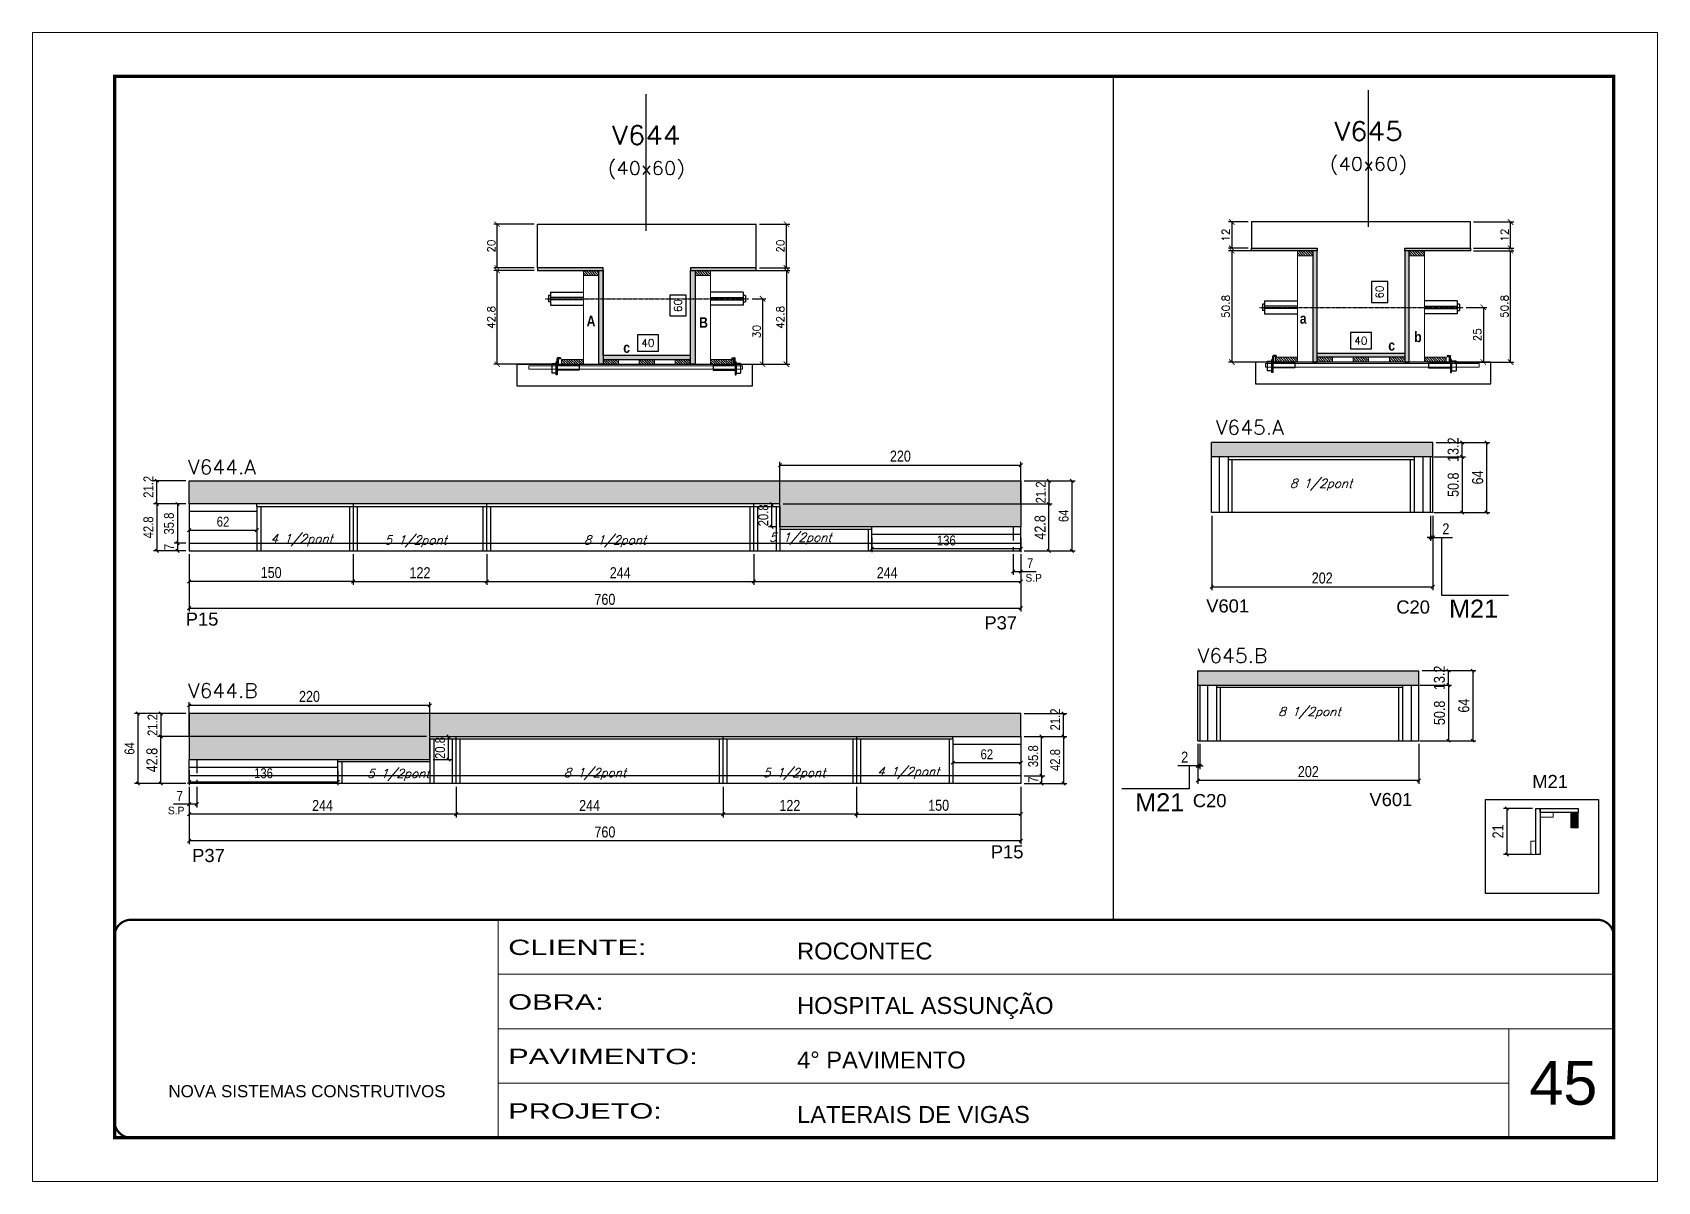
# Model space of a CAD drawing. Extents: x -20960 to -5926, y -2106 to 21915.
# Drawn here: x -12207 to -10722, y 8231 to 9281 of the extents above; entities that cross this region are included whole.
import ezdxf
from ezdxf.enums import TextEntityAlignment as Align

# ---------------------------------------------------------------- set-up
doc = ezdxf.new("R2010")
doc.units = 0
for name, pattern in [('CONTINUO', [0]), ('DASHED', [0.75, 0.5, -0.25]), ('HIDDEN', [0.375, 0.25, -0.125])]:
    doc.linetypes.add(name, pattern=pattern)
for name, color, linetype in [('5', 5, 'Continuous'), ('barrote', 251, 'Continuous'), ('COTA', 241, 'Continuous'), ('Cota Seção (2x)', 4, 'Continuous'), ('detalhes', 4, 'Continuous'), ('NOMENCLATURA', 7, 'Continuous'), ('Painéis', 200, 'Continuous'), ('presilha', 1, 'Continuous'), ('SARR_2.2x7', 40, 'Continuous'), ('SARR_3.5x7', 81, 'Continuous'), ('TENSOR', 3, 'Continuous'), ('texto', 7, 'Continuous'), ('Texto de Titulo', 7, 'Continuous'), ('Texto Qtd Sarr', 242, 'Continuous')]:
    doc.layers.add(name, color=color, linetype=linetype)
for name, color, linetype, lineweight in [('CARIMBO', 255, 'Continuous', 9), ('CONCRETO', 251, 'Continuous', 25), ('Folhas', 255, 'Continuous', 9), ('Hachura', 251, 'Continuous', 9), ('Madeira', 126, 'Continuous', 18), ('Sarr 2.2x7', 40, 'Continuous', 9), ('SARRAFO DE PRESSAO', 251, 'DASHED', 9), ('SCO-___-LAJ', 2, 'Continuous', 0), ('Texto Seção', 7, 'Continuous', 15)]:
    doc.layers.add(name, color=color, linetype=linetype, lineweight=lineweight)
doc.styles.add('ARIAL', font='arial.ttf')
doc.styles.add('COTA TECNICA', font='techl___.ttf', dxfattribs={"height": 10})
doc.styles.add('COTA TECNICA-50', font='techl___.ttf', dxfattribs={"height": 9})
doc.styles.add('REGUA-120', font='ROMANS.shx', dxfattribs={"height": 15})
doc.styles.add('Romans', font='romans.shx')
doc.styles.add('ROMAS860', font='ROMAS860.SHX')
doc.styles.get("Standard").update_dxf_attribs({"font": 'arial.ttf'})
doc.styles.add('TECNICA', font='techb___.ttf', dxfattribs={"height": 10})
doc.styles.add('Tecnologia', font='')
doc.styles.get('Tecnologia').set_extended_font_data('Forgotten Futurist')
doc.dimstyles.new('COTA PAINEL-50', dxfattribs={"dimtxt": 9, "dimasz": 3, "dimexe": 3, "dimexo": 3, "dimgap": 3, "dimtad": 1, "dimdec": 1, "dimzin": 12, "dimdsep": 46, "dimtxsty": 'COTA TECNICA-50', "dimblk1": 'OBLIQUE', "dimblk2": 'OBLIQUE', "dimsah": 1, "dimcen": 0.9, "dimclrd": 4, "dimclre": 4, "dimclrt": 240, "dimadec": 1, "dimazin": 3, "dimtfac": 1, "dimtdec": 1, "dimtmove": 0, "dimatfit": 3, "dimfxl": 1, "dimtolj": 1, "dimtzin": 12, "dimarcsym": 0})
doc.dimstyles.new('Cota Seção (2x)', dxfattribs={"dimtxt": 7, "dimasz": 5, "dimexe": 3, "dimexo": 3, "dimgap": 2, "dimtad": 3, "dimdec": 1, "dimlfac": 0.5, "dimzin": 12, "dimdsep": 46, "dimtxsty": 'Romans', "dimblk": 'ARCHTICK', "dimcen": 0, "dimclrd": 4, "dimclre": 4, "dimclrt": 1, "dimadec": 1, "dimazin": 3, "dimtfac": 1, "dimtdec": 1, "dimtmove": 0, "dimatfit": 3, "dimldrblk": 'OBLIQUE', "dimfxl": 1, "dimtolj": 1, "dimtzin": 12, "dimarcsym": 0})
doc.dimstyles.new('Cota Seção interna', dxfattribs={"dimtxt": 7, "dimasz": 6, "dimexe": 0.18, "dimexo": 2, "dimgap": -4, "dimtad": 3, "dimdec": 1, "dimlfac": 0.5, "dimzin": 12, "dimdsep": 46, "dimtxsty": 'Romans', "dimblk": 'ARCHTICK', "dimcen": 0.09, "dimse1": 1, "dimse2": 1, "dimsd1": 1, "dimsd2": 1, "dimclrd": 180, "dimclre": 5, "dimclrt": 1, "dimadec": 0, "dimazin": 3, "dimtfac": 1, "dimtdec": 1, "dimtofl": 0, "dimtmove": 0, "dimatfit": 3, "dimldrblk": 'ARCHTICK', "dimfxl": 1, "dimtolj": 1, "dimtzin": 0, "dimarcsym": 0})
doc.dimstyles.new('PAINEL', dxfattribs={"dimtxt": 10, "dimasz": 3, "dimexe": 3, "dimexo": 3, "dimgap": 3, "dimtad": 1, "dimdec": 1, "dimzin": 12, "dimdsep": 46, "dimtxsty": 'COTA TECNICA', "dimblk1": 'OBLIQUE', "dimblk2": 'OBLIQUE', "dimsah": 1, "dimcen": 0.9, "dimclrd": 4, "dimclre": 4, "dimclrt": 240, "dimadec": 1, "dimazin": 3, "dimtfac": 1, "dimtdec": 1, "dimtmove": 0, "dimatfit": 3, "dimfxl": 1, "dimtolj": 1, "dimtzin": 12, "dimarcsym": 0})
pattern_1 = [(50, (-4962.4862, -5742.8755), (5.4655401, -0.4781726), [0.5715, -6.2865]), (355, (-4962.486, -5742.8755), (-1.0573026, 5.7317054), [0.4572, -5.0292175]), (100.451445, (-4962.031, -5742.9154), (4.4082374, 5.2535326), [0.4857003, -5.3427073]), (46.1842, (-4962.486, -5741.3515), (8.1323712, -1.2612698), [0.85725, -9.42975]), (96.63556, (-4961.8085, -5741.457), (7.122124, 7.4227837), [0.7285507, -8.0140682]), (351.18415, (-4962.486, -5741.3515), (7.122124, 7.4227837), [0.685799, -7.543792]), (21, (-4961.7242, -5741.7325), (4.5484317, -3.067956), [0.5715, -6.2865]), (326, (-4961.724, -5741.7325), (1.8540609, 5.525639), [0.4572, -5.0292]), (71.451445, (-4961.345, -5741.988), (6.4024926, 2.457683), [0.4857003, -5.3426981]), (37.5, (-4962.4862, -5742.8755), (0.0926581, 2.53665117), [0, -4.96824, 0, -5.1054, 0, -5.04825]), (7.5, (-4962.4862, -5742.8755), (2.00458988, 3.00541724), [0, -2.91084, 0, -4.85394, 0, -1.92405]), (327.5, (-4964.1855, -5742.8755), (4.06771786, -0.17186232), [0, -1.905, 0, -5.9436, 0, -7.8867]), (317.5, (-4964.9475, -5742.8755), (4.44387544, 0.7627947), [0, -2.4765, 0, -3.94716, 0, -5.6007])]

msp = doc.modelspace()

# ---------------------------------------------------------------- texts
at = {"layer": '5', "linetype": 'Continuous'}
for s, rotation, p in [('V601', 0.00004, (-11134.39, 8751.06)), ('C20', 0.00004, (-10960.71, 8750.08)), ('P15', 0.00004, (-12066.99, 8739.01)), ('P37', 359.99996, (-11337.1, 8735.63)), ('C20', 359.99996, (-11146.62, 8573.14)), ('V601', 359.99996, (-10985.23, 8574.12)), ('P37', 0.00004, (-12061.05, 8522.97)), ('P15', 359.99996, (-11331.25, 8526.35))]:
    msp.add_text(s, height=12, rotation=rotation, dxfattribs=at).set_placement(p)
at = {"layer": '5', "color": 7, "linetype": 'Continuous'}
msp.add_text('M21', height=12, rotation=359.99996, dxfattribs=at).set_placement((-10836.43, 8590.61))
at = {"layer": 'CARIMBO', "style": 'ARIAL'}
msp.add_text('45', height=40, dxfattribs=at).set_placement((-10839.14, 8301.21))
at = {"layer": 'detalhes', "style": 'TECNICA'}
for s, p in [('A', (-11700.55, 9012.66)), ('B', (-11597.72, 9011.22)), ('a', (-11048.82, 9014.93)), ('b', (-10944.27, 8998.09)), ('c', (-11667.12, 8988.35)), ('c', (-10968.01, 8990.39))]:
    msp.add_text(s, height=9.6, dxfattribs=at).set_placement(p)
at = {"layer": 'NOMENCLATURA', "linetype": 'Continuous'}
for p in [(-10912.5, 8746.32), (-11199.33, 8569.38)]:
    msp.add_text('M21', height=16.5, dxfattribs=at).set_placement(p)
at = {"layer": 'texto', "color": 2, "char_height": 8, "attachment_point": 5, "style": 'Romans'}
for s, insert in [('{\\Q19;\\C256;8 1/2pont}', (-11029.43, 8867.77)), ('{\\Q19;\\C256;4 1/2pont}', (-11961.08, 8817.14)), ('{\\Q19;\\C256;5 1/2pont}', (-11856.83, 8815.99)), ('{\\Q19;\\C256;8 1/2pont}', (-11674.71, 8815.99)), ('{\\Q19;\\C256;5 1/2pont}', (-11505.27, 8818.4)), ('{\\Q19;\\C256;8 1/2pont}', (-11040.08, 8659.25)), ('{\\Q19;\\C256;5 1/2pont}', (-11872.66, 8602.62)), ('{\\Q19;\\C256;8 1/2pont}', (-11693.09, 8603.32)), ('{\\Q19;\\C256;5 1/2pont}', (-11510.96, 8603.32)), ('{\\Q19;\\C256;4 1/2pont}', (-11406.71, 8604.47))]:
    msp.add_mtext(s, dxfattribs=dict(at, insert=insert))
at = {"layer": 'texto', "color": 4, "char_height": 7, "attachment_point": 5, "style": 'ROMAS860'}
for insert in [(-11292.07, 8782.69), (-12075.72, 8570.02)]:
    msp.add_mtext('S.P', dxfattribs=dict(at, insert=insert))
at = {"layer": 'Texto Seção', "style": 'REGUA-120', "width": 1.05}
for s, p in [('V645.A', (-11125.58, 8913.69)), ('V644.A', (-12064.94, 8877.42)), ('V645.B', (-11142.21, 8705.16)), ('V644.B', (-12064.94, 8673.17))]:
    msp.add_text(s, height=13, dxfattribs=at).set_placement(p)

# ---------------------------------------------------------------- blocks, each defined once
blk = doc.blocks.new('9999999999')
at = {"color": 30, "linetype": 'CONTINUO'}
for p, q in [((98564.6, 34230.2), (98564.6, 34429.4)), ((98564.6, 34379.6), (99584, 34379.6)), ((98564.6, 34329.8), (99488, 34329.8)), ((99584, 34329.8), (99488, 34329.8)), ((99488, 34329.8), (99488, 34230.2)), ((98564.6, 34280), (99488, 34280))]:
    blk.add_line(p, q, dxfattribs=at)
at = {"color": 30, "linetype": 'CONTINUO', "const_width": 2}
blk.add_lwpolyline([(99584, 34230.2), (99584, 34414.4, 0.414214), (99569, 34429.4), (98229, 34429.4, 0.414214), (98214, 34414.4), (98214, 34245.2, 0.414214), (98229, 34230.2), (99584, 34230.2)], format="xyb", dxfattribs=at)
at = {"layer": 'Folhas'}
blk.add_lwpolyline([(98139, 34190.2), (99624, 34190.2), (99624, 35240.2), (98139, 35240.2)], close=True, dxfattribs=at)
at = {"layer": 'Folhas', "color": 30, "const_width": 3}
blk.add_lwpolyline([(98214, 34230.2), (99584, 34230.2), (99584, 35200.2), (98214, 35200.2)], close=True, dxfattribs=at)
at = {"color": 7, "linetype": 'Continuous', "ltscale": 5, "style": 'ARIAL'}
for s, height, p in [('ROCONTEC', 15.48, (98837.7, 34393.1)), ('HOSPITAL ASSUNÇÃO', 15.483, (98837.7, 34343.3)), ('4° PAVIMENTO', 15.483, (98837.7, 34293.5)), ('NOVA SISTEMAS CONSTRUTIVOS', 11.059, (98263.2, 34267.2)), ('LATERAIS DE VIGAS', 15.483, (98837.7, 34243.7))]:
    blk.add_text(s, height=height, dxfattribs=at).set_placement(p)
at = {"layer": 'Folhas', "color": 7, "style": 'Tecnologia', "width": 1.5}
for s, p in [('CLIENTE:', (98573.7, 34397.2)), ('OBRA:', (98573.7, 34347.3)), ('PAVIMENTO:', (98573.7, 34297.5)), ('PROJETO:', (98573.7, 34247.7))]:
    blk.add_text(s, height=14, dxfattribs=at).set_placement(p)
blk = doc.blocks.new('titulo1')
at = {"layer": 'Defpoints', "color": 252, "linetype": 'HIDDEN', "ltscale": 2}
blk.add_line((0, 0), (0, 125), dxfattribs=at)
at = {"layer": 'Defpoints', "style": 'Romans', "oblique": 15}
blk.add_attdef('FOLHA', text='', height=10, dxfattribs=at).set_placement((0, 15.6), align=Align.MIDDLE_CENTER)
at = {"layer": 'Texto Qtd Sarr', "color": 3, "style": 'Romans', "oblique": 15}
for tag, height, p in [('TITULO', 17, (0, 71.4)), ('SEÇÃO', 12, (0, 41.5))]:
    blk.add_attdef(tag, text='', height=height, dxfattribs=at).set_placement(p, align=Align.MIDDLE_CENTER)
blk = doc.blocks.new('_ArchTick')
at = {"color": 0, "linetype": 'ByBlock', "const_width": 0.15}
blk.add_lwpolyline([(-0.5, -0.5), (0.5, 0.5)], dxfattribs=at)
blk = doc.blocks.new('*D2054')
at = {"layer": 'COTA', "color": 4, "lineweight": -2, "transparency": 16777216}
for p, q in [((-11748.6, 9063.5), (-11785.3, 9063.5)), ((-11782.3, 8977.9), (-11782.3, 9063.5)), ((-11731, 8977.9), (-11785.3, 8977.9))]:
    blk.add_line(p, q, dxfattribs=at)
at = {"layer": 'Defpoints', "color": 0, "transparency": 16777216}
for p in [(-11782.3, 9063.5), (-11745.6, 9063.5), (-11728, 8977.9)]:
    blk.add_point(p, dxfattribs=at)
at = {"layer": 'COTA', "color": 4, "lineweight": -2, "transparency": 16777216, "xscale": 5, "yscale": 5, "zscale": 5}
for p, rotation in [((-11782.3, 9063.5), 90), ((-11782.3, 8977.9), 270)]:
    blk.add_blockref('_ArchTick', p, dxfattribs=dict(at, rotation=rotation))
at = {"layer": 'COTA', "color": 1, "transparency": 16777216, "insert": (-11787.8, 9020.7), "char_height": 7, "attachment_point": 5, "rotation": 90, "style": 'Romans'}
blk.add_mtext('\\A1;42.8', dxfattribs=at)
blk = doc.blocks.new('_Oblique')
at = {"color": 0, "linetype": 'ByBlock', "lineweight": -2}
blk.add_line((-0.5, -0.5), (0.5, 0.5), dxfattribs=at)
blk = doc.blocks.new('*D2055')
at = {"layer": 'COTA', "color": 4, "lineweight": -2, "transparency": 16777216}
for p, q in [((-11748.6, 9105.9), (-11785.3, 9105.9)), ((-11782.3, 9065.9), (-11782.3, 9105.9)), ((-11748.6, 9065.9), (-11785.3, 9065.9))]:
    blk.add_line(p, q, dxfattribs=at)
at = {"layer": 'Defpoints', "color": 0, "transparency": 16777216}
for p in [(-11782.3, 9105.9), (-11745.6, 9105.9), (-11745.6, 9065.9)]:
    blk.add_point(p, dxfattribs=at)
at = {"layer": 'COTA', "color": 4, "lineweight": -2, "transparency": 16777216, "xscale": 5, "yscale": 5, "zscale": 5}
for p, rotation in [((-11782.3, 9105.9), 90), ((-11782.3, 9065.9), 270)]:
    blk.add_blockref('_ArchTick', p, dxfattribs=dict(at, rotation=rotation))
at = {"layer": 'COTA', "color": 1, "transparency": 16777216, "insert": (-11787.8, 9085.9), "char_height": 7, "attachment_point": 5, "rotation": 90, "style": 'Romans'}
blk.add_mtext('\\A1;20', dxfattribs=at)
blk = doc.blocks.new('*D2056')
at = {"layer": 'Cota Seção (2x)', "color": 180, "lineweight": -2, "transparency": 16777216}
for p, q in [((-11609.6, 9041), (-11624.6, 9041)), ((-11624.6, 9041), (-11624.6, 9022)), ((-11609.6, 9022), (-11609.6, 9041)), ((-11624.6, 9022), (-11609.6, 9022))]:
    blk.add_line(p, q, dxfattribs=at)
at = {"layer": 'Defpoints', "color": 0, "transparency": 16777216}
for p in [(-11685.6, 9105.9), (-11605.6, 9105.9), (-11685.6, 8985.9)]:
    blk.add_point(p, dxfattribs=at)
at = {"layer": 'Cota Seção (2x)', "color": 1, "transparency": 16777216, "insert": (-11617.1, 9031.5), "char_height": 7, "attachment_point": 5, "rotation": 90, "style": 'Romans'}
blk.add_mtext('\\A1;60', dxfattribs=at)
blk = doc.blocks.new('PRESILHA METÁLICA 1')
at = {"layer": 'presilha'}
for p, q in [((0, 13), (6, 13)), ((0, 13), (0, 0)), ((6, 0), (0, 0)), ((6, 15.5), (7.5, 15.5)), ((6, -2.5), (6, 15.5)), ((6, 13), (6, 0)), ((7.5, 10.6), (7.5, 19.9)), ((7.5, 15.5), (7.5, -2.5)), ((37.5, 4.1), (7.5, 4.1)), ((12, 21), (8.6, 21)), ((9, 11.6), (9, 18.9)), ((12, 19.5), (9.6, 19.5)), ((37.5, 11), (9.6, 11)), ((12, 21), (12, 19.5)), ((37.5, 11), (37.5, 4.1)), ((7.5, -2.5), (6, -2.5))]:
    blk.add_line(p, q, dxfattribs=at)
for centre, radius, start, end in [((8.6, 19.9), 1.14, 90, 180), ((9.6, 18.9), 0.57, 90, 180), ((9.6, 11.6), 0.57, 180, 270)]:
    blk.add_arc(centre, radius, start, end, dxfattribs=at)
blk = doc.blocks.new('*D2057')
at = {"layer": 'Cota Seção (2x)', "color": 180, "lineweight": -2, "transparency": 16777216}
for p, q in [((-11634.9, 9004.9), (-11654.2, 9004.9)), ((-11654.2, 9004.9), (-11654.2, 8989.9)), ((-11634.9, 8989.9), (-11634.9, 9004.9)), ((-11654.2, 8989.9), (-11634.9, 8989.9))]:
    blk.add_line(p, q, dxfattribs=at)
at = {"layer": 'Defpoints', "color": 0, "transparency": 16777216}
for p in [(-11685.6, 8985.9), (-11685.6, 8977.9), (-11605.6, 8977.9)]:
    blk.add_point(p, dxfattribs=at)
at = {"layer": 'Cota Seção (2x)', "color": 1, "transparency": 16777216, "insert": (-11644.6, 8997.4), "char_height": 7, "attachment_point": 5, "style": 'Romans'}
blk.add_mtext('\\A1;40', dxfattribs=at)
blk = doc.blocks.new('*D2058')
at = {"layer": 'COTA', "color": 4, "lineweight": -2, "transparency": 16777216}
for p, q in [((-11584.6, 9063.5), (-11515, 9063.5)), ((-11518, 9063.5), (-11518, 8977.9)), ((-11584.6, 8977.9), (-11515, 8977.9))]:
    blk.add_line(p, q, dxfattribs=at)
at = {"layer": 'Defpoints', "color": 0, "transparency": 16777216}
for p in [(-11587.6, 9063.5), (-11587.6, 8977.9), (-11518, 8977.9)]:
    blk.add_point(p, dxfattribs=at)
at = {"layer": 'COTA', "color": 4, "lineweight": -2, "transparency": 16777216, "xscale": 5, "yscale": 5, "zscale": 5}
for p, rotation in [((-11518, 9063.5), 90), ((-11518, 8977.9), 270)]:
    blk.add_blockref('_ArchTick', p, dxfattribs=dict(at, rotation=rotation))
at = {"layer": 'COTA', "color": 1, "transparency": 16777216, "insert": (-11523.5, 9020.7), "char_height": 7, "attachment_point": 5, "rotation": 90, "style": 'Romans'}
blk.add_mtext('\\A1;42.8', dxfattribs=at)
blk = doc.blocks.new('*D2062')
at = {"layer": 'COTA', "color": 4, "lineweight": -2, "transparency": 16777216}
for p, q in [((-11542.6, 9105.9), (-11515, 9105.9)), ((-11518, 9065.9), (-11518, 9105.9)), ((-11542.6, 9065.9), (-11515, 9065.9))]:
    blk.add_line(p, q, dxfattribs=at)
at = {"layer": 'Defpoints', "color": 0, "transparency": 16777216}
for p in [(-11545.6, 9105.9), (-11518, 9105.9), (-11545.6, 9065.9)]:
    blk.add_point(p, dxfattribs=at)
at = {"layer": 'COTA', "color": 4, "lineweight": -2, "transparency": 16777216, "xscale": 5, "yscale": 5, "zscale": 5}
for p, rotation in [((-11518, 9105.9), 90), ((-11518, 9065.9), 270)]:
    blk.add_blockref('_ArchTick', p, dxfattribs=dict(at, rotation=rotation))
at = {"layer": 'COTA', "color": 1, "transparency": 16777216, "insert": (-11523.5, 9085.9), "char_height": 7, "attachment_point": 5, "rotation": 90, "style": 'Romans'}
blk.add_mtext('\\A1;20', dxfattribs=at)
blk = doc.blocks.new('*D2059')
at = {"layer": 'COTA', "color": 4, "lineweight": -2, "transparency": 16777216}
for p, q in [((-11549.2, 9037.8), (-11536.8, 9037.8)), ((-11539.8, 9037.8), (-11539.8, 8977.9)), ((-11549.2, 8977.9), (-11536.8, 8977.9))]:
    blk.add_line(p, q, dxfattribs=at)
at = {"layer": 'Defpoints', "color": 0, "transparency": 16777216}
for p in [(-11552.2, 9037.8), (-11552.2, 8977.9), (-11539.8, 8977.9)]:
    blk.add_point(p, dxfattribs=at)
at = {"layer": 'COTA', "color": 4, "lineweight": -2, "transparency": 16777216, "xscale": 5, "yscale": 5, "zscale": 5}
for p, rotation in [((-11539.8, 9037.8), 90), ((-11539.8, 8977.9), 270)]:
    blk.add_blockref('_ArchTick', p, dxfattribs=dict(at, rotation=rotation))
at = {"layer": 'COTA', "color": 1, "transparency": 16777216, "insert": (-11545.3, 9007.8), "char_height": 7, "attachment_point": 5, "rotation": 90, "style": 'Romans'}
blk.add_mtext('\\A1;30', dxfattribs=at)
blk = doc.blocks.new('*D2063')
at = {"layer": 'COTA', "color": 4, "linetype": 'ByBlock', "lineweight": -2, "transparency": 16777216}
for p, q in [((-11520.9, 8850.2), (-11275.1, 8850.2)), ((-11278.1, 8807.4), (-11278.1, 8850.2)), ((-11300.9, 8807.4), (-11275.1, 8807.4))]:
    blk.add_line(p, q, dxfattribs=at)
at = {"layer": 'Defpoints', "color": 0, "linetype": 'ByBlock', "transparency": 16777216}
for p in [(-11523.9, 8850.2), (-11278.1, 8850.2), (-11303.9, 8807.4)]:
    blk.add_point(p, dxfattribs=at)
at = {"layer": 'COTA', "color": 4, "linetype": 'ByBlock', "lineweight": -2, "transparency": 16777216, "xscale": 3, "yscale": 3, "zscale": 3}
for p, rotation in [((-11278.1, 8850.2), 90), ((-11278.1, 8807.4), 270)]:
    blk.add_blockref('_Oblique', p, dxfattribs=dict(at, rotation=rotation))
at = {"layer": 'COTA', "color": 240, "linetype": 'ByBlock', "transparency": 16777216, "insert": (-11286.2, 8828.8), "char_height": 10, "attachment_point": 5, "rotation": 90, "style": 'COTA TECNICA'}
blk.add_mtext('\\A1;42.8', dxfattribs=at)
blk = doc.blocks.new('*D2064')
at = {"layer": 'COTA', "color": 4, "linetype": 'ByBlock', "lineweight": -2, "transparency": 16777216}
for p, q in [((-12063.9, 8804.4), (-12063.9, 8776.3)), ((-11913.9, 8804.4), (-11913.9, 8776.3)), ((-11913.9, 8779.3), (-12063.9, 8779.3))]:
    blk.add_line(p, q, dxfattribs=at)
at = {"layer": 'Defpoints', "color": 0, "linetype": 'ByBlock', "transparency": 16777216}
for p in [(-12063.9, 8807.4), (-11913.9, 8807.4), (-12063.9, 8779.3)]:
    blk.add_point(p, dxfattribs=at)
at = {"layer": 'COTA', "color": 4, "linetype": 'ByBlock', "lineweight": -2, "transparency": 16777216, "xscale": 3, "yscale": 3, "zscale": 3, "rotation": 180}
blk.add_blockref('_Oblique', (-12063.9, 8779.3), dxfattribs=at)
at = {"layer": 'COTA', "color": 4, "linetype": 'ByBlock', "lineweight": -2, "transparency": 16777216, "xscale": 3, "yscale": 3, "zscale": 3}
blk.add_blockref('_Oblique', (-11913.9, 8779.3), dxfattribs=at)
at = {"layer": 'COTA', "color": 240, "linetype": 'ByBlock', "transparency": 16777216, "insert": (-11988.9, 8787.5), "char_height": 10, "attachment_point": 5, "style": 'COTA TECNICA'}
blk.add_mtext('\\A1;150', dxfattribs=at)
blk = doc.blocks.new('*D2065')
at = {"layer": 'COTA', "color": 4, "linetype": 'ByBlock', "lineweight": -2, "transparency": 16777216}
for p, q in [((-11913.9, 8804.4), (-11913.9, 8776.3)), ((-11791.9, 8804.4), (-11791.9, 8776.3)), ((-11913.9, 8779.3), (-11791.9, 8779.3))]:
    blk.add_line(p, q, dxfattribs=at)
at = {"layer": 'Defpoints', "color": 0, "linetype": 'ByBlock', "transparency": 16777216}
for p in [(-11913.9, 8807.4), (-11791.9, 8807.4), (-11791.9, 8779.3)]:
    blk.add_point(p, dxfattribs=at)
at = {"layer": 'COTA', "color": 4, "linetype": 'ByBlock', "lineweight": -2, "transparency": 16777216, "xscale": 3, "yscale": 3, "zscale": 3, "rotation": 180}
blk.add_blockref('_Oblique', (-11913.9, 8779.3), dxfattribs=at)
at = {"layer": 'COTA', "color": 4, "linetype": 'ByBlock', "lineweight": -2, "transparency": 16777216, "xscale": 3, "yscale": 3, "zscale": 3}
blk.add_blockref('_Oblique', (-11791.9, 8779.3), dxfattribs=at)
at = {"layer": 'COTA', "color": 240, "linetype": 'ByBlock', "transparency": 16777216, "insert": (-11852.9, 8787.4), "char_height": 10, "attachment_point": 5, "style": 'COTA TECNICA'}
blk.add_mtext('\\A1;122', dxfattribs=at)
blk = doc.blocks.new('*D2066')
at = {"layer": 'COTA', "color": 4, "linetype": 'ByBlock', "lineweight": -2, "transparency": 16777216}
for p, q in [((-11791.9, 8804.4), (-11791.9, 8776.3)), ((-11547.9, 8804.4), (-11547.9, 8776.3)), ((-11791.9, 8779.3), (-11547.9, 8779.3))]:
    blk.add_line(p, q, dxfattribs=at)
at = {"layer": 'Defpoints', "color": 0, "linetype": 'ByBlock', "transparency": 16777216}
for p in [(-11791.9, 8807.4), (-11547.9, 8807.4), (-11547.9, 8779.3)]:
    blk.add_point(p, dxfattribs=at)
at = {"layer": 'COTA', "color": 4, "linetype": 'ByBlock', "lineweight": -2, "transparency": 16777216, "xscale": 3, "yscale": 3, "zscale": 3, "rotation": 180}
blk.add_blockref('_Oblique', (-11791.9, 8779.3), dxfattribs=at)
at = {"layer": 'COTA', "color": 4, "linetype": 'ByBlock', "lineweight": -2, "transparency": 16777216, "xscale": 3, "yscale": 3, "zscale": 3}
blk.add_blockref('_Oblique', (-11547.9, 8779.3), dxfattribs=at)
at = {"layer": 'COTA', "color": 240, "linetype": 'ByBlock', "transparency": 16777216, "insert": (-11669.9, 8787.4), "char_height": 10, "attachment_point": 5, "style": 'COTA TECNICA'}
blk.add_mtext('\\A1;244', dxfattribs=at)
blk = doc.blocks.new('*D2067')
at = {"layer": 'COTA', "color": 4, "linetype": 'ByBlock', "lineweight": -2, "transparency": 16777216}
for p, q in [((-12063.9, 8804.4), (-12063.9, 8751.9)), ((-11303.9, 8804.4), (-11303.9, 8751.9)), ((-12063.9, 8754.9), (-11303.9, 8754.9))]:
    blk.add_line(p, q, dxfattribs=at)
at = {"layer": 'Defpoints', "color": 0, "linetype": 'ByBlock', "transparency": 16777216}
for p in [(-12063.9, 8807.4), (-11303.9, 8807.4), (-11303.9, 8754.9)]:
    blk.add_point(p, dxfattribs=at)
at = {"layer": 'COTA', "color": 4, "linetype": 'ByBlock', "lineweight": -2, "transparency": 16777216, "xscale": 3, "yscale": 3, "zscale": 3, "rotation": 180}
blk.add_blockref('_Oblique', (-12063.9, 8754.9), dxfattribs=at)
at = {"layer": 'COTA', "color": 4, "linetype": 'ByBlock', "lineweight": -2, "transparency": 16777216, "xscale": 3, "yscale": 3, "zscale": 3}
blk.add_blockref('_Oblique', (-11303.9, 8754.9), dxfattribs=at)
at = {"layer": 'COTA', "color": 240, "linetype": 'ByBlock', "transparency": 16777216, "insert": (-11683.9, 8763), "char_height": 10, "attachment_point": 5, "style": 'COTA TECNICA'}
blk.add_mtext('\\A1;760', dxfattribs=at)
blk = doc.blocks.new('*D2068')
at = {"layer": 'COTA', "color": 4, "linetype": 'ByBlock', "lineweight": -2, "transparency": 16777216}
for p, q in [((-11300.9, 8871.4), (-11275.1, 8871.4)), ((-11278.1, 8871.4), (-11278.1, 8850.2)), ((-11520.9, 8850.2), (-11275.1, 8850.2))]:
    blk.add_line(p, q, dxfattribs=at)
at = {"layer": 'Defpoints', "color": 0, "linetype": 'ByBlock', "transparency": 16777216}
for p in [(-11303.9, 8871.4), (-11523.9, 8850.2), (-11278.1, 8850.2)]:
    blk.add_point(p, dxfattribs=at)
at = {"layer": 'COTA', "color": 4, "linetype": 'ByBlock', "lineweight": -2, "transparency": 16777216, "xscale": 3, "yscale": 3, "zscale": 3}
for p, rotation in [((-11278.1, 8871.4), 90), ((-11278.1, 8850.2), 270)]:
    blk.add_blockref('_Oblique', p, dxfattribs=dict(at, rotation=rotation))
at = {"layer": 'COTA', "color": 240, "linetype": 'ByBlock', "transparency": 16777216, "insert": (-11285.6, 8860.8), "char_height": 9, "attachment_point": 5, "rotation": 90, "style": 'COTA TECNICA-50'}
blk.add_mtext('\\A1;21.2', dxfattribs=at)
blk = doc.blocks.new('*D2060')
at = {"layer": 'COTA', "color": 4, "linetype": 'ByBlock', "lineweight": -2, "transparency": 16777216}
for p, q in [((-11300.9, 8871.4), (-11254.1, 8871.4)), ((-11257.1, 8871.4), (-11257.1, 8807.4)), ((-11300.9, 8807.4), (-11254.1, 8807.4))]:
    blk.add_line(p, q, dxfattribs=at)
at = {"layer": 'Defpoints', "color": 0, "linetype": 'ByBlock', "transparency": 16777216}
for p in [(-11303.9, 8871.4), (-11303.9, 8807.4), (-11257.1, 8807.4)]:
    blk.add_point(p, dxfattribs=at)
at = {"layer": 'COTA', "color": 4, "linetype": 'ByBlock', "lineweight": -2, "transparency": 16777216, "xscale": 3, "yscale": 3, "zscale": 3}
for p, rotation in [((-11257.1, 8871.4), 90), ((-11257.1, 8807.4), 270)]:
    blk.add_blockref('_Oblique', p, dxfattribs=dict(at, rotation=rotation))
at = {"layer": 'COTA', "color": 240, "linetype": 'ByBlock', "transparency": 16777216, "insert": (-11264.7, 8839.4), "char_height": 9, "attachment_point": 5, "rotation": 90, "style": 'COTA TECNICA-50'}
blk.add_mtext('\\A1;64', dxfattribs=at)
blk = doc.blocks.new('*D2069')
at = {"layer": 'COTA', "color": 4, "linetype": 'ByBlock', "lineweight": -2, "transparency": 16777216}
for p, q in [((-12066.9, 8850.2), (-12096.5, 8850.2)), ((-12093.5, 8850.2), (-12093.5, 8807.4)), ((-12066.9, 8807.4), (-12096.5, 8807.4))]:
    blk.add_line(p, q, dxfattribs=at)
at = {"layer": 'Defpoints', "color": 0, "linetype": 'ByBlock', "transparency": 16777216}
for p in [(-12063.9, 8850.2), (-12093.5, 8807.4), (-12063.9, 8807.4)]:
    blk.add_point(p, dxfattribs=at)
at = {"layer": 'COTA', "color": 4, "linetype": 'ByBlock', "lineweight": -2, "transparency": 16777216, "xscale": 3, "yscale": 3, "zscale": 3}
for p, rotation in [((-12093.5, 8850.2), 90), ((-12093.5, 8807.4), 270)]:
    blk.add_blockref('_Oblique', p, dxfattribs=dict(at, rotation=rotation))
at = {"layer": 'COTA', "color": 240, "linetype": 'ByBlock', "transparency": 16777216, "insert": (-12101.1, 8828.8), "char_height": 9, "attachment_point": 5, "rotation": 90, "style": 'COTA TECNICA-50'}
blk.add_mtext('\\A1;42.8', dxfattribs=at)
blk = doc.blocks.new('*D2070')
at = {"layer": 'COTA', "color": 4, "linetype": 'ByBlock', "lineweight": -2, "transparency": 16777216}
for p, q in [((-12066.9, 8871.5), (-12096.5, 8871.5)), ((-12093.5, 8850.2), (-12093.5, 8871.5)), ((-12066.9, 8850.2), (-12096.5, 8850.2))]:
    blk.add_line(p, q, dxfattribs=at)
at = {"layer": 'Defpoints', "color": 0, "linetype": 'ByBlock', "transparency": 16777216}
for p in [(-12093.5, 8871.5), (-12063.9, 8871.5), (-12063.9, 8850.2)]:
    blk.add_point(p, dxfattribs=at)
at = {"layer": 'COTA', "color": 4, "linetype": 'ByBlock', "lineweight": -2, "transparency": 16777216, "xscale": 3, "yscale": 3, "zscale": 3}
for p, rotation in [((-12093.5, 8871.5), 90), ((-12093.5, 8850.2), 270)]:
    blk.add_blockref('_Oblique', p, dxfattribs=dict(at, rotation=rotation))
at = {"layer": 'COTA', "color": 240, "linetype": 'ByBlock', "transparency": 16777216, "insert": (-12101.1, 8865.9), "char_height": 9, "attachment_point": 5, "rotation": 90, "style": 'COTA TECNICA-50'}
blk.add_mtext('\\A1;21.2', dxfattribs=at)
blk = doc.blocks.new('*D2071')
at = {"layer": 'COTA', "color": 4, "lineweight": -2, "ltscale": 25, "transparency": 16777216}
for p, q in [((-11547.9, 8804.4), (-11547.9, 8776.3)), ((-11303.9, 8804.4), (-11303.9, 8776.3)), ((-11547.9, 8779.3), (-11303.9, 8779.3))]:
    blk.add_line(p, q, dxfattribs=at)
at = {"layer": 'Defpoints', "color": 0, "ltscale": 25, "transparency": 16777216}
for p in [(-11547.9, 8807.4), (-11303.9, 8807.4), (-11303.9, 8779.3)]:
    blk.add_point(p, dxfattribs=at)
at = {"layer": 'COTA', "color": 4, "lineweight": -2, "ltscale": 25, "transparency": 16777216, "xscale": 3, "yscale": 3, "zscale": 3, "rotation": 180}
blk.add_blockref('_Oblique', (-11547.9, 8779.3), dxfattribs=at)
at = {"layer": 'COTA', "color": 4, "lineweight": -2, "ltscale": 25, "transparency": 16777216, "xscale": 3, "yscale": 3, "zscale": 3}
blk.add_blockref('_Oblique', (-11303.9, 8779.3), dxfattribs=at)
at = {"layer": 'COTA', "color": 240, "ltscale": 25, "transparency": 16777216, "insert": (-11425.9, 8787.4), "char_height": 10, "attachment_point": 5, "style": 'COTA TECNICA'}
blk.add_mtext('\\A1;244', dxfattribs=at)
blk = doc.blocks.new('*D2072')
at = {"layer": 'COTA', "color": 4, "lineweight": -2, "ltscale": 25, "transparency": 16777216}
for p, q in [((-11523.9, 8851), (-11523.9, 8888.8)), ((-11523.9, 8885.8), (-11303.9, 8885.8)), ((-11303.9, 8851), (-11303.9, 8888.8))]:
    blk.add_line(p, q, dxfattribs=at)
at = {"layer": 'Defpoints', "color": 0, "ltscale": 25, "transparency": 16777216}
for p in [(-11303.9, 8885.8), (-11523.9, 8848), (-11303.9, 8848)]:
    blk.add_point(p, dxfattribs=at)
at = {"layer": 'COTA', "color": 4, "lineweight": -2, "ltscale": 25, "transparency": 16777216, "xscale": 3, "yscale": 3, "zscale": 3, "rotation": 180}
blk.add_blockref('_Oblique', (-11523.9, 8885.8), dxfattribs=at)
at = {"layer": 'COTA', "color": 4, "lineweight": -2, "ltscale": 25, "transparency": 16777216, "xscale": 3, "yscale": 3, "zscale": 3}
blk.add_blockref('_Oblique', (-11303.9, 8885.8), dxfattribs=at)
at = {"layer": 'COTA', "color": 240, "ltscale": 25, "transparency": 16777216, "insert": (-11413.9, 8893.9), "char_height": 10, "attachment_point": 5, "style": 'COTA TECNICA'}
blk.add_mtext('\\A1;220', dxfattribs=at)
blk = doc.blocks.new('*D2073')
at = {"layer": 'COTA', "color": 4, "lineweight": -2, "transparency": 16777216}
for p, q in [((-12063.9, 8840.2), (-12063.9, 8823.4)), ((-12001.9, 8840.2), (-12001.9, 8823.4)), ((-12063.9, 8826.4), (-12001.9, 8826.4))]:
    blk.add_line(p, q, dxfattribs=at)
at = {"layer": 'Defpoints', "color": 0, "transparency": 16777216}
for p in [(-12063.9, 8843.2), (-12001.9, 8843.2), (-12001.9, 8826.4)]:
    blk.add_point(p, dxfattribs=at)
at = {"layer": 'COTA', "color": 4, "lineweight": -2, "transparency": 16777216, "xscale": 3, "yscale": 3, "zscale": 3, "rotation": 180}
blk.add_blockref('_Oblique', (-12063.9, 8826.4), dxfattribs=at)
at = {"layer": 'COTA', "color": 4, "lineweight": -2, "transparency": 16777216, "xscale": 3, "yscale": 3, "zscale": 3}
blk.add_blockref('_Oblique', (-12001.9, 8826.4), dxfattribs=at)
at = {"layer": 'COTA', "color": 240, "transparency": 16777216, "insert": (-12032.9, 8834), "char_height": 9, "attachment_point": 5, "style": 'COTA TECNICA-50'}
blk.add_mtext('\\A1;62', dxfattribs=at)
blk = doc.blocks.new('*D2074')
at = {"layer": 'COTA', "color": 4, "lineweight": -2, "transparency": 16777216}
for p, q in [((-11310.9, 8804.4), (-11310.9, 8785.5)), ((-11303.9, 8804.4), (-11303.9, 8785.5)), ((-11310.9, 8788.5), (-11303.9, 8788.5)), ((-11303.9, 8788.5), (-11289.7, 8788.5))]:
    blk.add_line(p, q, dxfattribs=at)
at = {"layer": 'Defpoints', "color": 0, "transparency": 16777216}
for p in [(-11310.9, 8807.4), (-11303.9, 8807.4), (-11303.9, 8788.5)]:
    blk.add_point(p, dxfattribs=at)
at = {"layer": 'COTA', "color": 4, "lineweight": -2, "transparency": 16777216, "xscale": 3, "yscale": 3, "zscale": 3, "rotation": 180}
blk.add_blockref('_Oblique', (-11310.9, 8788.5), dxfattribs=at)
at = {"layer": 'COTA', "color": 4, "lineweight": -2, "transparency": 16777216, "xscale": 3, "yscale": 3, "zscale": 3}
blk.add_blockref('_Oblique', (-11303.9, 8788.5), dxfattribs=at)
at = {"layer": 'COTA', "color": 240, "transparency": 16777216, "insert": (-11295.3, 8796.1), "char_height": 9, "attachment_point": 5, "style": 'COTA TECNICA-50'}
blk.add_mtext('\\A1;7', dxfattribs=at)
blk = doc.blocks.new('*D2075')
at = {"layer": 'COTA', "color": 4, "lineweight": -2, "transparency": 16777216}
for p, q in [((-11439.9, 8819.4), (-11439.9, 8806.1)), ((-11303.9, 8809.1), (-11439.9, 8809.1)), ((-11303.9, 8819.4), (-11303.9, 8806.1))]:
    blk.add_line(p, q, dxfattribs=at)
at = {"layer": 'Defpoints', "color": 0, "transparency": 16777216}
for p in [(-11439.9, 8822.4), (-11303.9, 8822.4), (-11439.9, 8809.1)]:
    blk.add_point(p, dxfattribs=at)
at = {"layer": 'COTA', "color": 4, "lineweight": -2, "transparency": 16777216, "xscale": 3, "yscale": 3, "zscale": 3, "rotation": 180}
blk.add_blockref('_Oblique', (-11439.9, 8809.1), dxfattribs=at)
at = {"layer": 'COTA', "color": 4, "lineweight": -2, "transparency": 16777216, "xscale": 3, "yscale": 3, "zscale": 3}
blk.add_blockref('_Oblique', (-11303.9, 8809.1), dxfattribs=at)
at = {"layer": 'COTA', "color": 240, "transparency": 16777216, "insert": (-11371.9, 8816.8), "char_height": 9, "attachment_point": 5, "style": 'COTA TECNICA-50'}
blk.add_mtext('\\A1;136', dxfattribs=at)
blk = doc.blocks.new('*D2076')
at = {"layer": 'COTA', "color": 4, "lineweight": -2, "transparency": 16777216}
for p, q in [((-11526.9, 8850.2), (-11534.5, 8850.2)), ((-11531.5, 8829.4), (-11531.5, 8850.2)), ((-11526.9, 8829.4), (-11534.5, 8829.4))]:
    blk.add_line(p, q, dxfattribs=at)
at = {"layer": 'Defpoints', "color": 0, "transparency": 16777216}
for p in [(-11531.5, 8850.2), (-11523.9, 8850.2), (-11523.9, 8829.4)]:
    blk.add_point(p, dxfattribs=at)
at = {"layer": 'COTA', "color": 4, "lineweight": -2, "transparency": 16777216, "xscale": 3, "yscale": 3, "zscale": 3}
for p, rotation in [((-11531.5, 8850.2), 90), ((-11531.5, 8829.4), 270)]:
    blk.add_blockref('_Oblique', p, dxfattribs=dict(at, rotation=rotation))
at = {"layer": 'COTA', "color": 240, "transparency": 16777216, "insert": (-11539.1, 8839.8), "char_height": 9, "attachment_point": 5, "rotation": 90, "style": 'COTA TECNICA-50'}
blk.add_mtext('\\A1;20.8', dxfattribs=at)
blk = doc.blocks.new('*D2077')
at = {"layer": 'COTA', "color": 4, "linetype": 'ByBlock', "lineweight": -2, "transparency": 16777216}
for p, q in [((-11846.9, 8637.6), (-12092.7, 8637.6)), ((-12089.7, 8594.8), (-12089.7, 8637.6)), ((-12066.9, 8594.8), (-12092.7, 8594.8))]:
    blk.add_line(p, q, dxfattribs=at)
at = {"layer": 'Defpoints', "color": 0, "linetype": 'ByBlock', "transparency": 16777216}
for p in [(-12089.7, 8637.6), (-11843.9, 8637.6), (-12063.9, 8594.8)]:
    blk.add_point(p, dxfattribs=at)
at = {"layer": 'COTA', "color": 4, "linetype": 'ByBlock', "lineweight": -2, "transparency": 16777216, "xscale": 3, "yscale": 3, "zscale": 3}
for p, rotation in [((-12089.7, 8637.6), 90), ((-12089.7, 8594.8), 270)]:
    blk.add_blockref('_Oblique', p, dxfattribs=dict(at, rotation=rotation))
at = {"layer": 'COTA', "color": 240, "linetype": 'ByBlock', "transparency": 16777216, "insert": (-12097.8, 8616.2), "char_height": 10, "attachment_point": 5, "rotation": 90, "style": 'COTA TECNICA'}
blk.add_mtext('\\A1;42.8', dxfattribs=at)
blk = doc.blocks.new('*D2078')
at = {"layer": 'COTA', "color": 4, "linetype": 'ByBlock', "lineweight": -2, "transparency": 16777216}
for p, q in [((-11453.9, 8591.8), (-11453.9, 8563.7)), ((-11303.9, 8591.8), (-11303.9, 8563.7)), ((-11453.9, 8566.7), (-11303.9, 8566.7))]:
    blk.add_line(p, q, dxfattribs=at)
at = {"layer": 'Defpoints', "color": 0, "linetype": 'ByBlock', "transparency": 16777216}
for p in [(-11453.9, 8594.8), (-11303.9, 8594.8), (-11303.9, 8566.7)]:
    blk.add_point(p, dxfattribs=at)
at = {"layer": 'COTA', "color": 4, "linetype": 'ByBlock', "lineweight": -2, "transparency": 16777216, "xscale": 3, "yscale": 3, "zscale": 3, "rotation": 180}
blk.add_blockref('_Oblique', (-11453.9, 8566.7), dxfattribs=at)
at = {"layer": 'COTA', "color": 4, "linetype": 'ByBlock', "lineweight": -2, "transparency": 16777216, "xscale": 3, "yscale": 3, "zscale": 3}
blk.add_blockref('_Oblique', (-11303.9, 8566.7), dxfattribs=at)
at = {"layer": 'COTA', "color": 240, "linetype": 'ByBlock', "transparency": 16777216, "insert": (-11378.9, 8574.8), "char_height": 10, "attachment_point": 5, "style": 'COTA TECNICA'}
blk.add_mtext('\\A1;150', dxfattribs=at)
blk = doc.blocks.new('*D2079')
at = {"layer": 'COTA', "color": 4, "linetype": 'ByBlock', "lineweight": -2, "transparency": 16777216}
for p, q in [((-11575.9, 8591.8), (-11575.9, 8563.7)), ((-11453.9, 8591.8), (-11453.9, 8563.7)), ((-11453.9, 8566.7), (-11575.9, 8566.7))]:
    blk.add_line(p, q, dxfattribs=at)
at = {"layer": 'Defpoints', "color": 0, "linetype": 'ByBlock', "transparency": 16777216}
for p in [(-11575.9, 8594.8), (-11453.9, 8594.8), (-11575.9, 8566.7)]:
    blk.add_point(p, dxfattribs=at)
at = {"layer": 'COTA', "color": 4, "linetype": 'ByBlock', "lineweight": -2, "transparency": 16777216, "xscale": 3, "yscale": 3, "zscale": 3, "rotation": 180}
blk.add_blockref('_Oblique', (-11575.9, 8566.7), dxfattribs=at)
at = {"layer": 'COTA', "color": 4, "linetype": 'ByBlock', "lineweight": -2, "transparency": 16777216, "xscale": 3, "yscale": 3, "zscale": 3}
blk.add_blockref('_Oblique', (-11453.9, 8566.7), dxfattribs=at)
at = {"layer": 'COTA', "color": 240, "linetype": 'ByBlock', "transparency": 16777216, "insert": (-11514.9, 8574.7), "char_height": 10, "attachment_point": 5, "style": 'COTA TECNICA'}
blk.add_mtext('\\A1;122', dxfattribs=at)
blk = doc.blocks.new('*D2080')
at = {"layer": 'COTA', "color": 4, "linetype": 'ByBlock', "lineweight": -2, "transparency": 16777216}
for p, q in [((-11819.9, 8591.8), (-11819.9, 8563.7)), ((-11575.9, 8591.8), (-11575.9, 8563.7)), ((-11575.9, 8566.7), (-11819.9, 8566.7))]:
    blk.add_line(p, q, dxfattribs=at)
at = {"layer": 'Defpoints', "color": 0, "linetype": 'ByBlock', "transparency": 16777216}
for p in [(-11819.9, 8594.8), (-11575.9, 8594.8), (-11819.9, 8566.7)]:
    blk.add_point(p, dxfattribs=at)
at = {"layer": 'COTA', "color": 4, "linetype": 'ByBlock', "lineweight": -2, "transparency": 16777216, "xscale": 3, "yscale": 3, "zscale": 3, "rotation": 180}
blk.add_blockref('_Oblique', (-11819.9, 8566.7), dxfattribs=at)
at = {"layer": 'COTA', "color": 4, "linetype": 'ByBlock', "lineweight": -2, "transparency": 16777216, "xscale": 3, "yscale": 3, "zscale": 3}
blk.add_blockref('_Oblique', (-11575.9, 8566.7), dxfattribs=at)
at = {"layer": 'COTA', "color": 240, "linetype": 'ByBlock', "transparency": 16777216, "insert": (-11697.9, 8574.7), "char_height": 10, "attachment_point": 5, "style": 'COTA TECNICA'}
blk.add_mtext('\\A1;244', dxfattribs=at)
blk = doc.blocks.new('*D2081')
at = {"layer": 'COTA', "color": 4, "linetype": 'ByBlock', "lineweight": -2, "transparency": 16777216}
for p, q in [((-12063.9, 8591.8), (-12063.9, 8539.3)), ((-11303.9, 8591.8), (-11303.9, 8539.3)), ((-11303.9, 8542.3), (-12063.9, 8542.3))]:
    blk.add_line(p, q, dxfattribs=at)
at = {"layer": 'Defpoints', "color": 0, "linetype": 'ByBlock', "transparency": 16777216}
for p in [(-12063.9, 8594.8), (-11303.9, 8594.8), (-12063.9, 8542.3)]:
    blk.add_point(p, dxfattribs=at)
at = {"layer": 'COTA', "color": 4, "linetype": 'ByBlock', "lineweight": -2, "transparency": 16777216, "xscale": 3, "yscale": 3, "zscale": 3, "rotation": 180}
blk.add_blockref('_Oblique', (-12063.9, 8542.3), dxfattribs=at)
at = {"layer": 'COTA', "color": 4, "linetype": 'ByBlock', "lineweight": -2, "transparency": 16777216, "xscale": 3, "yscale": 3, "zscale": 3}
blk.add_blockref('_Oblique', (-11303.9, 8542.3), dxfattribs=at)
at = {"layer": 'COTA', "color": 240, "linetype": 'ByBlock', "transparency": 16777216, "insert": (-11683.9, 8550.4), "char_height": 10, "attachment_point": 5, "style": 'COTA TECNICA'}
blk.add_mtext('\\A1;760', dxfattribs=at)
blk = doc.blocks.new('*D2082')
at = {"layer": 'COTA', "color": 4, "linetype": 'ByBlock', "lineweight": -2, "transparency": 16777216}
for p, q in [((-12066.9, 8658.8), (-12092.7, 8658.8)), ((-12089.7, 8658.8), (-12089.7, 8637.6)), ((-11846.9, 8637.6), (-12092.7, 8637.6))]:
    blk.add_line(p, q, dxfattribs=at)
at = {"layer": 'Defpoints', "color": 0, "linetype": 'ByBlock', "transparency": 16777216}
for p in [(-12063.9, 8658.8), (-12089.7, 8637.6), (-11843.9, 8637.6)]:
    blk.add_point(p, dxfattribs=at)
at = {"layer": 'COTA', "color": 4, "linetype": 'ByBlock', "lineweight": -2, "transparency": 16777216, "xscale": 3, "yscale": 3, "zscale": 3}
for p, rotation in [((-12089.7, 8658.8), 90), ((-12089.7, 8637.6), 270)]:
    blk.add_blockref('_Oblique', p, dxfattribs=dict(at, rotation=rotation))
at = {"layer": 'COTA', "color": 240, "linetype": 'ByBlock', "transparency": 16777216, "insert": (-12097.3, 8648.2), "char_height": 9, "attachment_point": 5, "rotation": 90, "style": 'COTA TECNICA-50'}
blk.add_mtext('\\A1;21.2', dxfattribs=at)
blk = doc.blocks.new('*D2061')
at = {"layer": 'COTA', "color": 4, "linetype": 'ByBlock', "lineweight": -2, "transparency": 16777216}
for p, q in [((-12066.9, 8658.8), (-12113.7, 8658.8)), ((-12110.7, 8658.8), (-12110.7, 8594.8)), ((-12066.9, 8594.8), (-12113.7, 8594.8))]:
    blk.add_line(p, q, dxfattribs=at)
at = {"layer": 'Defpoints', "color": 0, "linetype": 'ByBlock', "transparency": 16777216}
for p in [(-12063.9, 8658.8), (-12110.7, 8594.8), (-12063.9, 8594.8)]:
    blk.add_point(p, dxfattribs=at)
at = {"layer": 'COTA', "color": 4, "linetype": 'ByBlock', "lineweight": -2, "transparency": 16777216, "xscale": 3, "yscale": 3, "zscale": 3}
for p, rotation in [((-12110.7, 8658.8), 90), ((-12110.7, 8594.8), 270)]:
    blk.add_blockref('_Oblique', p, dxfattribs=dict(at, rotation=rotation))
at = {"layer": 'COTA', "color": 240, "linetype": 'ByBlock', "transparency": 16777216, "insert": (-12118.3, 8626.8), "char_height": 9, "attachment_point": 5, "rotation": 90, "style": 'COTA TECNICA-50'}
blk.add_mtext('\\A1;64', dxfattribs=at)
blk = doc.blocks.new('*D2083')
at = {"layer": 'COTA', "color": 4, "linetype": 'ByBlock', "lineweight": -2, "transparency": 16777216}
for p, q in [((-11300.9, 8637.6), (-11261.9, 8637.6)), ((-11264.9, 8637.6), (-11264.9, 8594.8)), ((-11300.9, 8594.8), (-11261.9, 8594.8))]:
    blk.add_line(p, q, dxfattribs=at)
at = {"layer": 'Defpoints', "color": 0, "linetype": 'ByBlock', "transparency": 16777216}
for p in [(-11303.9, 8637.6), (-11303.9, 8594.8), (-11264.9, 8594.8)]:
    blk.add_point(p, dxfattribs=at)
at = {"layer": 'COTA', "color": 4, "linetype": 'ByBlock', "lineweight": -2, "transparency": 16777216, "xscale": 3, "yscale": 3, "zscale": 3}
for p, rotation in [((-11264.9, 8637.6), 90), ((-11264.9, 8594.8), 270)]:
    blk.add_blockref('_Oblique', p, dxfattribs=dict(at, rotation=rotation))
at = {"layer": 'COTA', "color": 240, "linetype": 'ByBlock', "transparency": 16777216, "insert": (-11272.4, 8616.2), "char_height": 9, "attachment_point": 5, "rotation": 90, "style": 'COTA TECNICA-50'}
blk.add_mtext('\\A1;42.8', dxfattribs=at)
blk = doc.blocks.new('*D2084')
at = {"layer": 'COTA', "color": 4, "linetype": 'ByBlock', "lineweight": -2, "transparency": 16777216}
for p, q in [((-11300.9, 8658.8), (-11261.9, 8658.8)), ((-11264.9, 8637.6), (-11264.9, 8658.8)), ((-11300.9, 8637.6), (-11261.9, 8637.6))]:
    blk.add_line(p, q, dxfattribs=at)
at = {"layer": 'Defpoints', "color": 0, "linetype": 'ByBlock', "transparency": 16777216}
for p in [(-11303.9, 8658.8), (-11264.9, 8658.8), (-11303.9, 8637.6)]:
    blk.add_point(p, dxfattribs=at)
at = {"layer": 'COTA', "color": 4, "linetype": 'ByBlock', "lineweight": -2, "transparency": 16777216, "xscale": 3, "yscale": 3, "zscale": 3}
for p, rotation in [((-11264.9, 8658.8), 90), ((-11264.9, 8637.6), 270)]:
    blk.add_blockref('_Oblique', p, dxfattribs=dict(at, rotation=rotation))
at = {"layer": 'COTA', "color": 240, "linetype": 'ByBlock', "transparency": 16777216, "insert": (-11272.4, 8653.3), "char_height": 9, "attachment_point": 5, "rotation": 90, "style": 'COTA TECNICA-50'}
blk.add_mtext('\\A1;21.2', dxfattribs=at)
blk = doc.blocks.new('*D2085')
at = {"layer": 'COTA', "color": 4, "lineweight": -2, "ltscale": 25, "transparency": 16777216}
for p, q in [((-12063.9, 8591.8), (-12063.9, 8563.7)), ((-11819.9, 8591.8), (-11819.9, 8563.7)), ((-11819.9, 8566.7), (-12063.9, 8566.7))]:
    blk.add_line(p, q, dxfattribs=at)
at = {"layer": 'Defpoints', "color": 0, "ltscale": 25, "transparency": 16777216}
for p in [(-12063.9, 8594.8), (-11819.9, 8594.8), (-12063.9, 8566.7)]:
    blk.add_point(p, dxfattribs=at)
at = {"layer": 'COTA', "color": 4, "lineweight": -2, "ltscale": 25, "transparency": 16777216, "xscale": 3, "yscale": 3, "zscale": 3, "rotation": 180}
blk.add_blockref('_Oblique', (-12063.9, 8566.7), dxfattribs=at)
at = {"layer": 'COTA', "color": 4, "lineweight": -2, "ltscale": 25, "transparency": 16777216, "xscale": 3, "yscale": 3, "zscale": 3}
blk.add_blockref('_Oblique', (-11819.9, 8566.7), dxfattribs=at)
at = {"layer": 'COTA', "color": 240, "ltscale": 25, "transparency": 16777216, "insert": (-11941.9, 8574.7), "char_height": 10, "attachment_point": 5, "style": 'COTA TECNICA'}
blk.add_mtext('\\A1;244', dxfattribs=at)
blk = doc.blocks.new('*D2086')
at = {"layer": 'COTA', "color": 4, "lineweight": -2, "ltscale": 25, "transparency": 16777216}
for p, q in [((-12063.9, 8638.4), (-12063.9, 8669.2)), ((-11843.9, 8666.2), (-12063.9, 8666.2)), ((-11843.9, 8638.4), (-11843.9, 8669.2))]:
    blk.add_line(p, q, dxfattribs=at)
at = {"layer": 'Defpoints', "color": 0, "ltscale": 25, "transparency": 16777216}
for p in [(-12063.9, 8666.2), (-12063.9, 8635.4), (-11843.9, 8635.4)]:
    blk.add_point(p, dxfattribs=at)
at = {"layer": 'COTA', "color": 4, "lineweight": -2, "ltscale": 25, "transparency": 16777216, "xscale": 3, "yscale": 3, "zscale": 3, "rotation": 180}
blk.add_blockref('_Oblique', (-12063.9, 8666.2), dxfattribs=at)
at = {"layer": 'COTA', "color": 4, "lineweight": -2, "ltscale": 25, "transparency": 16777216, "xscale": 3, "yscale": 3, "zscale": 3}
blk.add_blockref('_Oblique', (-11843.9, 8666.2), dxfattribs=at)
at = {"layer": 'COTA', "color": 240, "ltscale": 25, "transparency": 16777216, "insert": (-11953.9, 8674.3), "char_height": 10, "attachment_point": 5, "style": 'COTA TECNICA'}
blk.add_mtext('\\A1;220', dxfattribs=at)
blk = doc.blocks.new('*D2087')
at = {"layer": 'COTA', "color": 4, "lineweight": -2, "transparency": 16777216}
for p, q in [((-11365.9, 8627.6), (-11365.9, 8610.8)), ((-11303.9, 8613.8), (-11365.9, 8613.8)), ((-11303.9, 8627.6), (-11303.9, 8610.8))]:
    blk.add_line(p, q, dxfattribs=at)
at = {"layer": 'Defpoints', "color": 0, "transparency": 16777216}
for p in [(-11365.9, 8630.6), (-11303.9, 8630.6), (-11365.9, 8613.8)]:
    blk.add_point(p, dxfattribs=at)
at = {"layer": 'COTA', "color": 4, "lineweight": -2, "transparency": 16777216, "xscale": 3, "yscale": 3, "zscale": 3, "rotation": 180}
blk.add_blockref('_Oblique', (-11365.9, 8613.8), dxfattribs=at)
at = {"layer": 'COTA', "color": 4, "lineweight": -2, "transparency": 16777216, "xscale": 3, "yscale": 3, "zscale": 3}
blk.add_blockref('_Oblique', (-11303.9, 8613.8), dxfattribs=at)
at = {"layer": 'COTA', "color": 240, "transparency": 16777216, "insert": (-11334.9, 8621.4), "char_height": 9, "attachment_point": 5, "style": 'COTA TECNICA-50'}
blk.add_mtext('\\A1;62', dxfattribs=at)
blk = doc.blocks.new('*D2088')
at = {"layer": 'COTA', "color": 4, "lineweight": -2, "transparency": 16777216}
for p, q in [((-12063.9, 8591.8), (-12063.9, 8572.8)), ((-12056.9, 8591.8), (-12056.9, 8572.8)), ((-12063.9, 8575.8), (-12078.1, 8575.8)), ((-12056.9, 8575.8), (-12063.9, 8575.8))]:
    blk.add_line(p, q, dxfattribs=at)
at = {"layer": 'Defpoints', "color": 0, "transparency": 16777216}
for p in [(-12063.9, 8594.8), (-12056.9, 8594.8), (-12063.9, 8575.8)]:
    blk.add_point(p, dxfattribs=at)
at = {"layer": 'COTA', "color": 4, "lineweight": -2, "transparency": 16777216, "xscale": 3, "yscale": 3, "zscale": 3, "rotation": 180}
blk.add_blockref('_Oblique', (-12063.9, 8575.8), dxfattribs=at)
at = {"layer": 'COTA', "color": 4, "lineweight": -2, "transparency": 16777216, "xscale": 3, "yscale": 3, "zscale": 3}
blk.add_blockref('_Oblique', (-12056.9, 8575.8), dxfattribs=at)
at = {"layer": 'COTA', "color": 240, "transparency": 16777216, "insert": (-12072.5, 8583.4), "char_height": 9, "attachment_point": 5, "style": 'COTA TECNICA-50'}
blk.add_mtext('\\A1;7', dxfattribs=at)
blk = doc.blocks.new('*D2089')
at = {"layer": 'COTA', "color": 4, "lineweight": -2, "transparency": 16777216}
for p, q in [((-12063.9, 8606.8), (-12063.9, 8593.4)), ((-11927.9, 8606.8), (-11927.9, 8593.4)), ((-12063.9, 8596.4), (-11927.9, 8596.4))]:
    blk.add_line(p, q, dxfattribs=at)
at = {"layer": 'Defpoints', "color": 0, "transparency": 16777216}
for p in [(-12063.9, 8609.8), (-11927.9, 8609.8), (-11927.9, 8596.4)]:
    blk.add_point(p, dxfattribs=at)
at = {"layer": 'COTA', "color": 4, "lineweight": -2, "transparency": 16777216, "xscale": 3, "yscale": 3, "zscale": 3, "rotation": 180}
blk.add_blockref('_Oblique', (-12063.9, 8596.4), dxfattribs=at)
at = {"layer": 'COTA', "color": 4, "lineweight": -2, "transparency": 16777216, "xscale": 3, "yscale": 3, "zscale": 3}
blk.add_blockref('_Oblique', (-11927.9, 8596.4), dxfattribs=at)
at = {"layer": 'COTA', "color": 240, "transparency": 16777216, "insert": (-11995.9, 8604.1), "char_height": 9, "attachment_point": 5, "style": 'COTA TECNICA-50'}
blk.add_mtext('\\A1;136', dxfattribs=at)
blk = doc.blocks.new('*D2090')
at = {"layer": 'COTA', "color": 4, "lineweight": -2, "transparency": 16777216}
for p, q in [((-11840.9, 8637.6), (-11823.9, 8637.6)), ((-11826.9, 8616.8), (-11826.9, 8637.6)), ((-11840.9, 8616.8), (-11823.9, 8616.8))]:
    blk.add_line(p, q, dxfattribs=at)
at = {"layer": 'Defpoints', "color": 0, "transparency": 16777216}
for p in [(-11843.9, 8637.6), (-11826.9, 8637.6), (-11843.9, 8616.8)]:
    blk.add_point(p, dxfattribs=at)
at = {"layer": 'COTA', "color": 4, "lineweight": -2, "transparency": 16777216, "xscale": 3, "yscale": 3, "zscale": 3}
for p, rotation in [((-11826.9, 8637.6), 90), ((-11826.9, 8616.8), 270)]:
    blk.add_blockref('_Oblique', p, dxfattribs=dict(at, rotation=rotation))
at = {"layer": 'COTA', "color": 240, "transparency": 16777216, "insert": (-11834.5, 8627.2), "char_height": 9, "attachment_point": 5, "rotation": 90, "style": 'COTA TECNICA-50'}
blk.add_mtext('\\A1;20.8', dxfattribs=at)
blk = doc.blocks.new('*D2091')
at = {"layer": 'COTA', "color": 4, "lineweight": -2, "transparency": 16777216}
for p, q in [((-12066.9, 8850.2), (-12077.6, 8850.2)), ((-12074.6, 8850.2), (-12074.6, 8814.4)), ((-12066.9, 8814.4), (-12077.6, 8814.4))]:
    blk.add_line(p, q, dxfattribs=at)
at = {"layer": 'Defpoints', "color": 0, "transparency": 16777216}
for p in [(-12063.9, 8850.2), (-12074.6, 8814.4), (-12063.9, 8814.4)]:
    blk.add_point(p, dxfattribs=at)
at = {"layer": 'COTA', "color": 4, "lineweight": -2, "transparency": 16777216, "xscale": 3, "yscale": 3, "zscale": 3}
for p, rotation in [((-12074.6, 8850.2), 90), ((-12074.6, 8814.4), 270)]:
    blk.add_blockref('_Oblique', p, dxfattribs=dict(at, rotation=rotation))
at = {"layer": 'COTA', "color": 240, "transparency": 16777216, "insert": (-12082.3, 8832.3), "char_height": 9, "attachment_point": 5, "rotation": 90, "style": 'COTA TECNICA-50'}
blk.add_mtext('\\A1;35.8', dxfattribs=at)
blk = doc.blocks.new('*D2092')
at = {"layer": 'COTA', "color": 4, "lineweight": -2, "transparency": 16777216}
for p, q in [((-12066.9, 8814.4), (-12077.6, 8814.4)), ((-12066.9, 8807.4), (-12077.6, 8807.4)), ((-12074.6, 8814.4), (-12074.6, 8807.4))]:
    blk.add_line(p, q, dxfattribs=at)
at = {"layer": 'Defpoints', "color": 0, "transparency": 16777216}
for p in [(-12074.6, 8807.4), (-12063.9, 8814.4), (-12063.9, 8807.4)]:
    blk.add_point(p, dxfattribs=at)
at = {"layer": 'COTA', "color": 4, "lineweight": -2, "transparency": 16777216, "xscale": 3, "yscale": 3, "zscale": 3}
for p, rotation in [((-12074.6, 8814.4), 90), ((-12074.6, 8807.4), 270)]:
    blk.add_blockref('_Oblique', p, dxfattribs=dict(at, rotation=rotation))
at = {"layer": 'COTA', "color": 240, "transparency": 16777216, "insert": (-12082.1, 8810.9), "char_height": 9, "attachment_point": 5, "rotation": 90, "style": 'COTA TECNICA-50'}
blk.add_mtext('\\A1;7', dxfattribs=at)
blk = doc.blocks.new('*D2093')
at = {"layer": 'COTA', "color": 4, "lineweight": -2, "transparency": 16777216}
for p, q in [((-11300.9, 8601.8), (-11281.8, 8601.8)), ((-11284.8, 8601.8), (-11284.8, 8594.8)), ((-11300.9, 8594.8), (-11281.8, 8594.8))]:
    blk.add_line(p, q, dxfattribs=at)
at = {"layer": 'Defpoints', "color": 0, "transparency": 16777216}
for p in [(-11303.9, 8601.8), (-11303.9, 8594.8), (-11284.8, 8594.8)]:
    blk.add_point(p, dxfattribs=at)
at = {"layer": 'COTA', "color": 4, "lineweight": -2, "transparency": 16777216, "xscale": 3, "yscale": 3, "zscale": 3}
for p, rotation in [((-11284.8, 8601.8), 90), ((-11284.8, 8594.8), 270)]:
    blk.add_blockref('_Oblique', p, dxfattribs=dict(at, rotation=rotation))
at = {"layer": 'COTA', "color": 240, "transparency": 16777216, "insert": (-11292.4, 8598.3), "char_height": 9, "attachment_point": 5, "rotation": 90, "style": 'COTA TECNICA-50'}
blk.add_mtext('\\A1;7', dxfattribs=at)
blk = doc.blocks.new('*D2094')
at = {"layer": 'COTA', "color": 4, "lineweight": -2, "transparency": 16777216}
for p, q in [((-11300.9, 8637.6), (-11281.8, 8637.6)), ((-11284.8, 8601.8), (-11284.8, 8637.6)), ((-11300.9, 8601.8), (-11281.8, 8601.8))]:
    blk.add_line(p, q, dxfattribs=at)
at = {"layer": 'Defpoints', "color": 0, "transparency": 16777216}
for p in [(-11303.9, 8637.6), (-11284.8, 8637.6), (-11303.9, 8601.8)]:
    blk.add_point(p, dxfattribs=at)
at = {"layer": 'COTA', "color": 4, "lineweight": -2, "transparency": 16777216, "xscale": 3, "yscale": 3, "zscale": 3}
for p, rotation in [((-11284.8, 8637.6), 90), ((-11284.8, 8601.8), 270)]:
    blk.add_blockref('_Oblique', p, dxfattribs=dict(at, rotation=rotation))
at = {"layer": 'COTA', "color": 240, "transparency": 16777216, "insert": (-11292.5, 8619.7), "char_height": 9, "attachment_point": 5, "rotation": 90, "style": 'COTA TECNICA-50'}
blk.add_mtext('\\A1;35.8', dxfattribs=at)
blk = doc.blocks.new('*D2095')
at = {"layer": 'COTA', "color": 4, "lineweight": -2, "transparency": 16777216}
for p, q in [((-10890, 9081.5), (-10853.3, 9081.5)), ((-10856.3, 8979.9), (-10856.3, 9081.5)), ((-10907.6, 8979.9), (-10853.3, 8979.9))]:
    blk.add_line(p, q, dxfattribs=at)
at = {"layer": 'Defpoints', "color": 0, "transparency": 16777216}
for p in [(-10893, 9081.5), (-10856.3, 9081.5), (-10910.6, 8979.9)]:
    blk.add_point(p, dxfattribs=at)
at = {"layer": 'COTA', "color": 4, "lineweight": -2, "transparency": 16777216, "xscale": 5, "yscale": 5, "zscale": 5}
for p, rotation in [((-10856.3, 9081.5), 90), ((-10856.3, 8979.9), 270)]:
    blk.add_blockref('_ArchTick', p, dxfattribs=dict(at, rotation=rotation))
at = {"layer": 'COTA', "color": 1, "transparency": 16777216, "insert": (-10861.8, 9030.7), "char_height": 7, "attachment_point": 5, "rotation": 90, "style": 'Romans'}
blk.add_mtext('\\A1;50.8', dxfattribs=at)
blk = doc.blocks.new('*D2096')
at = {"layer": 'COTA', "color": 4, "lineweight": -2, "transparency": 16777216}
for p, q in [((-10890, 9107.9), (-10853.3, 9107.9)), ((-10856.3, 9083.9), (-10856.3, 9107.9)), ((-10890, 9083.9), (-10853.3, 9083.9))]:
    blk.add_line(p, q, dxfattribs=at)
at = {"layer": 'Defpoints', "color": 0, "transparency": 16777216}
for p in [(-10893, 9107.9), (-10856.3, 9107.9), (-10893, 9083.9)]:
    blk.add_point(p, dxfattribs=at)
at = {"layer": 'COTA', "color": 4, "lineweight": -2, "transparency": 16777216, "xscale": 5, "yscale": 5, "zscale": 5}
for p, rotation in [((-10856.3, 9107.9), 90), ((-10856.3, 9083.9), 270)]:
    blk.add_blockref('_ArchTick', p, dxfattribs=dict(at, rotation=rotation))
at = {"layer": 'COTA', "color": 1, "transparency": 16777216, "insert": (-10861.8, 9095.9), "char_height": 7, "attachment_point": 5, "rotation": 90, "style": 'Romans'}
blk.add_mtext('\\A1;12', dxfattribs=at)
blk = doc.blocks.new('*D2097')
at = {"layer": 'Cota Seção (2x)', "color": 180, "lineweight": -2, "transparency": 16777216}
for p, q in [((-10968.5, 9053.4), (-10983.5, 9053.4)), ((-10983.5, 9053.4), (-10983.5, 9034.4)), ((-10968.5, 9034.4), (-10968.5, 9053.4)), ((-10983.5, 9034.4), (-10968.5, 9034.4))]:
    blk.add_line(p, q, dxfattribs=at)
at = {"layer": 'Defpoints', "color": 0, "transparency": 16777216}
for p in [(-10964.5, 9107.9), (-10953, 9107.9), (-10953, 8987.9)]:
    blk.add_point(p, dxfattribs=at)
at = {"layer": 'Cota Seção (2x)', "color": 1, "transparency": 16777216, "insert": (-10976, 9043.9), "char_height": 7, "attachment_point": 5, "rotation": 90, "style": 'Romans'}
blk.add_mtext('\\A1;60', dxfattribs=at)
blk = doc.blocks.new('*D2098')
at = {"layer": 'Cota Seção (2x)', "color": 180, "lineweight": -2, "transparency": 16777216}
for p, q in [((-10983.3, 9006.9), (-11002.7, 9006.9)), ((-11002.7, 9006.9), (-11002.7, 8991.9)), ((-10983.3, 8991.9), (-10983.3, 9006.9)), ((-11002.7, 8991.9), (-10983.3, 8991.9))]:
    blk.add_line(p, q, dxfattribs=at)
at = {"layer": 'Defpoints', "color": 0, "transparency": 16777216}
for p in [(-10953, 8987.9), (-11033, 8979.9), (-10953, 8979.9)]:
    blk.add_point(p, dxfattribs=at)
at = {"layer": 'Cota Seção (2x)', "color": 1, "transparency": 16777216, "insert": (-10993, 8999.4), "char_height": 7, "attachment_point": 5, "style": 'Romans'}
blk.add_mtext('\\A1;40', dxfattribs=at)
blk = doc.blocks.new('*D2099')
at = {"layer": 'COTA', "color": 4, "lineweight": -2, "transparency": 16777216}
for p, q in [((-11054, 9081.5), (-11114, 9081.5)), ((-11111, 9081.5), (-11111, 8979.9)), ((-11054, 8979.9), (-11114, 8979.9))]:
    blk.add_line(p, q, dxfattribs=at)
at = {"layer": 'Defpoints', "color": 0, "transparency": 16777216}
for p in [(-11051, 9081.5), (-11111, 8979.9), (-11051, 8979.9)]:
    blk.add_point(p, dxfattribs=at)
at = {"layer": 'COTA', "color": 4, "lineweight": -2, "transparency": 16777216, "xscale": 5, "yscale": 5, "zscale": 5}
for p, rotation in [((-11111, 9081.5), 90), ((-11111, 8979.9), 270)]:
    blk.add_blockref('_ArchTick', p, dxfattribs=dict(at, rotation=rotation))
at = {"layer": 'COTA', "color": 1, "transparency": 16777216, "insert": (-11116.5, 9030.7), "char_height": 7, "attachment_point": 5, "rotation": 90, "style": 'Romans'}
blk.add_mtext('\\A1;50.8', dxfattribs=at)
blk = doc.blocks.new('*D2100')
at = {"layer": 'COTA', "color": 4, "lineweight": -2, "transparency": 16777216}
for p, q in [((-10896.7, 9029.9), (-10878.1, 9029.9)), ((-10881.1, 9029.9), (-10881.1, 8979.9)), ((-10896.7, 8979.9), (-10878.1, 8979.9))]:
    blk.add_line(p, q, dxfattribs=at)
at = {"layer": 'Defpoints', "color": 0, "transparency": 16777216}
for p in [(-10899.7, 9029.9), (-10899.7, 8979.9), (-10881.1, 8979.9)]:
    blk.add_point(p, dxfattribs=at)
at = {"layer": 'COTA', "color": 4, "lineweight": -2, "transparency": 16777216, "xscale": 5, "yscale": 5, "zscale": 5}
for p, rotation in [((-10881.1, 9029.9), 90), ((-10881.1, 8979.9), 270)]:
    blk.add_blockref('_ArchTick', p, dxfattribs=dict(at, rotation=rotation))
at = {"layer": 'COTA', "color": 1, "transparency": 16777216, "insert": (-10886.6, 9004.9), "char_height": 7, "attachment_point": 5, "rotation": 90, "style": 'Romans'}
blk.add_mtext('\\A1;25', dxfattribs=at)
blk = doc.blocks.new('*D2101')
at = {"layer": 'COTA', "color": 4, "lineweight": -2, "transparency": 16777216}
for p, q in [((-11096, 9107.9), (-11114, 9107.9)), ((-11111, 9107.9), (-11111, 9083.9)), ((-11096, 9083.9), (-11114, 9083.9))]:
    blk.add_line(p, q, dxfattribs=at)
at = {"layer": 'Defpoints', "color": 0, "transparency": 16777216}
for p in [(-11093, 9107.9), (-11111, 9083.9), (-11093, 9083.9)]:
    blk.add_point(p, dxfattribs=at)
at = {"layer": 'COTA', "color": 4, "lineweight": -2, "transparency": 16777216, "xscale": 5, "yscale": 5, "zscale": 5}
for p, rotation in [((-11111, 9107.9), 90), ((-11111, 9083.9), 270)]:
    blk.add_blockref('_ArchTick', p, dxfattribs=dict(at, rotation=rotation))
at = {"layer": 'COTA', "color": 1, "transparency": 16777216, "insert": (-11116.5, 9095.9), "char_height": 7, "attachment_point": 5, "rotation": 90, "style": 'Romans'}
blk.add_mtext('\\A1;12', dxfattribs=at)
blk = doc.blocks.new('*D2103')
at = {"layer": 'COTA', "color": 4, "lineweight": -2, "ltscale": 25, "transparency": 16777216}
for p, q in [((-11129.4, 8839.4), (-11129.4, 8771.4)), ((-10927.4, 8839.4), (-10927.4, 8771.4)), ((-11129.4, 8774.4), (-10927.4, 8774.4))]:
    blk.add_line(p, q, dxfattribs=at)
at = {"layer": 'Defpoints', "color": 0, "ltscale": 25, "transparency": 16777216}
for p in [(-11129.4, 8842.4), (-10927.4, 8842.4), (-10927.4, 8774.4)]:
    blk.add_point(p, dxfattribs=at)
at = {"layer": 'COTA', "color": 4, "lineweight": -2, "ltscale": 25, "transparency": 16777216, "xscale": 3, "yscale": 3, "zscale": 3, "rotation": 180}
blk.add_blockref('_Oblique', (-11129.4, 8774.4), dxfattribs=at)
at = {"layer": 'COTA', "color": 4, "lineweight": -2, "ltscale": 25, "transparency": 16777216, "xscale": 3, "yscale": 3, "zscale": 3}
blk.add_blockref('_Oblique', (-10927.4, 8774.4), dxfattribs=at)
at = {"layer": 'COTA', "color": 240, "ltscale": 25, "transparency": 16777216, "insert": (-11028.4, 8782.5), "char_height": 10, "attachment_point": 5, "style": 'COTA TECNICA'}
blk.add_mtext('\\A1;202', dxfattribs=at)
blk = doc.blocks.new('*D2104')
at = {"layer": 'COTA', "color": 4, "lineweight": -2, "ltscale": 25, "transparency": 16777216}
for p, q in [((-10926.4, 8893.2), (-10897.4, 8893.2)), ((-10900.4, 8893.2), (-10900.4, 8842.4)), ((-10926.4, 8842.4), (-10897.4, 8842.4))]:
    blk.add_line(p, q, dxfattribs=at)
at = {"layer": 'Defpoints', "color": 0, "ltscale": 25, "transparency": 16777216}
for p in [(-10929.4, 8893.2), (-10929.4, 8842.4), (-10900.4, 8842.4)]:
    blk.add_point(p, dxfattribs=at)
at = {"layer": 'COTA', "color": 4, "lineweight": -2, "ltscale": 25, "transparency": 16777216, "xscale": 3, "yscale": 3, "zscale": 3}
for p, rotation in [((-10900.4, 8893.2), 90), ((-10900.4, 8842.4), 270)]:
    blk.add_blockref('_Oblique', p, dxfattribs=dict(at, rotation=rotation))
at = {"layer": 'COTA', "color": 240, "ltscale": 25, "transparency": 16777216, "insert": (-10908.6, 8867.8), "char_height": 10, "attachment_point": 5, "rotation": 90, "style": 'COTA TECNICA'}
blk.add_mtext('\\A1;50.8', dxfattribs=at)
blk = doc.blocks.new('*D2105')
at = {"layer": 'COTA', "color": 4, "lineweight": -2, "ltscale": 25, "transparency": 16777216}
for p, q in [((-10924.4, 8906.4), (-10897.4, 8906.4)), ((-10900.4, 8893.2), (-10900.4, 8906.4)), ((-10924.4, 8893.2), (-10897.4, 8893.2))]:
    blk.add_line(p, q, dxfattribs=at)
at = {"layer": 'Defpoints', "color": 0, "ltscale": 25, "transparency": 16777216}
for p in [(-10927.4, 8906.4), (-10900.4, 8906.4), (-10927.4, 8893.2)]:
    blk.add_point(p, dxfattribs=at)
at = {"layer": 'COTA', "color": 4, "lineweight": -2, "ltscale": 25, "transparency": 16777216, "xscale": 3, "yscale": 3, "zscale": 3}
for p, rotation in [((-10900.4, 8906.4), 90), ((-10900.4, 8893.2), 270)]:
    blk.add_blockref('_Oblique', p, dxfattribs=dict(at, rotation=rotation))
at = {"layer": 'COTA', "color": 240, "ltscale": 25, "transparency": 16777216, "insert": (-10908.7, 8899.8), "char_height": 10, "attachment_point": 5, "rotation": 90, "style": 'COTA TECNICA'}
blk.add_mtext('\\A1;13.2', dxfattribs=at)
blk = doc.blocks.new('*D2106')
at = {"layer": 'COTA', "color": 4, "lineweight": -2, "transparency": 16777216}
for p, q in [((-10929.4, 8839.4), (-10929.4, 8816.5)), ((-10927.4, 8839.4), (-10927.4, 8816.5)), ((-10929.4, 8819.5), (-10932.4, 8819.5)), ((-10929.4, 8819.5), (-10927.4, 8819.5)), ((-10927.4, 8819.5), (-10909.3, 8819.5))]:
    blk.add_line(p, q, dxfattribs=at)
at = {"layer": 'Defpoints', "color": 0, "transparency": 16777216}
for p in [(-10929.4, 8842.4), (-10927.4, 8842.4), (-10927.4, 8819.5)]:
    blk.add_point(p, dxfattribs=at)
at = {"layer": 'COTA', "color": 4, "lineweight": -2, "transparency": 16777216, "xscale": 3, "yscale": 3, "zscale": 3}
blk.add_blockref('_Oblique', (-10929.4, 8819.5), dxfattribs=at)
at = {"layer": 'COTA', "color": 4, "lineweight": -2, "transparency": 16777216, "xscale": 3, "yscale": 3, "zscale": 3, "rotation": 180}
blk.add_blockref('_Oblique', (-10927.4, 8819.5), dxfattribs=at)
at = {"layer": 'COTA', "color": 240, "transparency": 16777216, "insert": (-10915.4, 8827.5), "char_height": 10, "attachment_point": 5, "style": 'COTA TECNICA'}
blk.add_mtext('\\A1;2', dxfattribs=at)
blk = doc.blocks.new('*D2102')
at = {"layer": 'COTA', "color": 4, "lineweight": -2, "ltscale": 25, "transparency": 16777216}
for p, q in [((-10924.4, 8906.4), (-10875.2, 8906.4)), ((-10878.2, 8906.4), (-10878.2, 8842.4)), ((-10924.4, 8842.4), (-10875.2, 8842.4))]:
    blk.add_line(p, q, dxfattribs=at)
at = {"layer": 'Defpoints', "color": 0, "ltscale": 25, "transparency": 16777216}
for p in [(-10927.4, 8906.4), (-10927.4, 8842.4), (-10878.2, 8842.4)]:
    blk.add_point(p, dxfattribs=at)
at = {"layer": 'COTA', "color": 4, "lineweight": -2, "ltscale": 25, "transparency": 16777216, "xscale": 3, "yscale": 3, "zscale": 3}
for p, rotation in [((-10878.2, 8906.4), 90), ((-10878.2, 8842.4), 270)]:
    blk.add_blockref('_Oblique', p, dxfattribs=dict(at, rotation=rotation))
at = {"layer": 'COTA', "color": 240, "ltscale": 25, "transparency": 16777216, "insert": (-10886.3, 8874.4), "char_height": 10, "attachment_point": 5, "rotation": 90, "style": 'COTA TECNICA'}
blk.add_mtext('\\A1;64', dxfattribs=at)
blk = doc.blocks.new('*D2112')
at = {"layer": 'Defpoints', "color": 0, "linetype": 'ByBlock', "transparency": 16777216}
for p in [(-10833.3, 8572), (-10859.8, 8530), (-10833.3, 8530)]:
    blk.add_point(p, dxfattribs=at)
at = {"layer": 'Sarr 2.2x7', "color": 4, "linetype": 'ByBlock', "lineweight": -2, "transparency": 16777216}
for p, q in [((-10836.3, 8572), (-10862.8, 8572)), ((-10859.8, 8572), (-10859.8, 8530)), ((-10836.3, 8530), (-10862.8, 8530))]:
    blk.add_line(p, q, dxfattribs=at)
at = {"layer": 'Sarr 2.2x7', "color": 4, "linetype": 'ByBlock', "lineweight": -2, "transparency": 16777216, "xscale": 3, "yscale": 3, "zscale": 3}
for p, rotation in [((-10859.8, 8572), 90), ((-10859.8, 8530), 270)]:
    blk.add_blockref('_Oblique', p, dxfattribs=dict(at, rotation=rotation))
at = {"layer": 'Sarr 2.2x7', "color": 240, "linetype": 'ByBlock', "transparency": 16777216, "insert": (-10867.8, 8551), "char_height": 10, "attachment_point": 5, "rotation": 90, "style": 'COTA TECNICA'}
blk.add_mtext('\\A1;21', dxfattribs=at)
blk = doc.blocks.new('*D2107')
at = {"layer": 'COTA', "color": 4, "lineweight": -2, "ltscale": 25, "transparency": 16777216}
for p, q in [((-11142.1, 8630.9), (-11142.1, 8594.5)), ((-10940.1, 8630.9), (-10940.1, 8594.5)), ((-10940.1, 8597.5), (-11142.1, 8597.5))]:
    blk.add_line(p, q, dxfattribs=at)
at = {"layer": 'Defpoints', "color": 0, "ltscale": 25, "transparency": 16777216}
for p in [(-11142.1, 8633.9), (-10940.1, 8633.9), (-11142.1, 8597.5)]:
    blk.add_point(p, dxfattribs=at)
at = {"layer": 'COTA', "color": 4, "lineweight": -2, "ltscale": 25, "transparency": 16777216, "xscale": 3, "yscale": 3, "zscale": 3, "rotation": 180}
blk.add_blockref('_Oblique', (-11142.1, 8597.5), dxfattribs=at)
at = {"layer": 'COTA', "color": 4, "lineweight": -2, "ltscale": 25, "transparency": 16777216, "xscale": 3, "yscale": 3, "zscale": 3}
blk.add_blockref('_Oblique', (-10940.1, 8597.5), dxfattribs=at)
at = {"layer": 'COTA', "color": 240, "ltscale": 25, "transparency": 16777216, "insert": (-11041.1, 8605.6), "char_height": 10, "attachment_point": 5, "style": 'COTA TECNICA'}
blk.add_mtext('\\A1;202', dxfattribs=at)
blk = doc.blocks.new('*D2108')
at = {"layer": 'COTA', "color": 4, "lineweight": -2, "ltscale": 25, "transparency": 16777216}
for p, q in [((-10939.1, 8684.7), (-10910.1, 8684.7)), ((-10913.1, 8684.7), (-10913.1, 8633.9)), ((-10939.1, 8633.9), (-10910.1, 8633.9))]:
    blk.add_line(p, q, dxfattribs=at)
at = {"layer": 'Defpoints', "color": 0, "ltscale": 25, "transparency": 16777216}
for p in [(-10942.1, 8684.7), (-10942.1, 8633.9), (-10913.1, 8633.9)]:
    blk.add_point(p, dxfattribs=at)
at = {"layer": 'COTA', "color": 4, "lineweight": -2, "ltscale": 25, "transparency": 16777216, "xscale": 3, "yscale": 3, "zscale": 3}
for p, rotation in [((-10913.1, 8684.7), 90), ((-10913.1, 8633.9), 270)]:
    blk.add_blockref('_Oblique', p, dxfattribs=dict(at, rotation=rotation))
at = {"layer": 'COTA', "color": 240, "ltscale": 25, "transparency": 16777216, "insert": (-10921.2, 8659.3), "char_height": 10, "attachment_point": 5, "rotation": 90, "style": 'COTA TECNICA'}
blk.add_mtext('\\A1;50.8', dxfattribs=at)
blk = doc.blocks.new('*D2109')
at = {"layer": 'COTA', "color": 4, "lineweight": -2, "ltscale": 25, "transparency": 16777216}
for p, q in [((-10937.1, 8697.9), (-10910.1, 8697.9)), ((-10913.1, 8684.7), (-10913.1, 8697.9)), ((-10937.1, 8684.7), (-10910.1, 8684.7))]:
    blk.add_line(p, q, dxfattribs=at)
at = {"layer": 'Defpoints', "color": 0, "ltscale": 25, "transparency": 16777216}
for p in [(-10940.1, 8697.9), (-10913.1, 8697.9), (-10940.1, 8684.7)]:
    blk.add_point(p, dxfattribs=at)
at = {"layer": 'COTA', "color": 4, "lineweight": -2, "ltscale": 25, "transparency": 16777216, "xscale": 3, "yscale": 3, "zscale": 3}
for p, rotation in [((-10913.1, 8697.9), 90), ((-10913.1, 8684.7), 270)]:
    blk.add_blockref('_Oblique', p, dxfattribs=dict(at, rotation=rotation))
at = {"layer": 'COTA', "color": 240, "ltscale": 25, "transparency": 16777216, "insert": (-10921.3, 8691.3), "char_height": 10, "attachment_point": 5, "rotation": 90, "style": 'COTA TECNICA'}
blk.add_mtext('\\A1;13.2', dxfattribs=at)
blk = doc.blocks.new('*D2111')
at = {"layer": 'COTA', "color": 4, "lineweight": -2, "transparency": 16777216}
for p, q in [((-11142.1, 8630.9), (-11142.1, 8607.9)), ((-11140.1, 8630.9), (-11140.1, 8607.9)), ((-11142.1, 8610.9), (-11160.2, 8610.9)), ((-11140.1, 8610.9), (-11142.1, 8610.9)), ((-11140.1, 8610.9), (-11137.1, 8610.9))]:
    blk.add_line(p, q, dxfattribs=at)
at = {"layer": 'Defpoints', "color": 0, "transparency": 16777216}
for p in [(-11142.1, 8633.9), (-11140.1, 8633.9), (-11142.1, 8610.9)]:
    blk.add_point(p, dxfattribs=at)
at = {"layer": 'COTA', "color": 4, "lineweight": -2, "transparency": 16777216, "xscale": 3, "yscale": 3, "zscale": 3}
blk.add_blockref('_Oblique', (-11142.1, 8610.9), dxfattribs=at)
at = {"layer": 'COTA', "color": 4, "lineweight": -2, "transparency": 16777216, "xscale": 3, "yscale": 3, "zscale": 3, "rotation": 180}
blk.add_blockref('_Oblique', (-11140.1, 8610.9), dxfattribs=at)
at = {"layer": 'COTA', "color": 240, "transparency": 16777216, "insert": (-11154.1, 8618.9), "char_height": 10, "attachment_point": 5, "style": 'COTA TECNICA'}
blk.add_mtext('\\A1;2', dxfattribs=at)
blk = doc.blocks.new('*D2110')
at = {"layer": 'COTA', "color": 4, "lineweight": -2, "ltscale": 25, "transparency": 16777216}
for p, q in [((-10937.1, 8697.9), (-10887.9, 8697.9)), ((-10890.9, 8697.9), (-10890.9, 8633.9)), ((-10937.1, 8633.9), (-10887.9, 8633.9))]:
    blk.add_line(p, q, dxfattribs=at)
at = {"layer": 'Defpoints', "color": 0, "ltscale": 25, "transparency": 16777216}
for p in [(-10940.1, 8697.9), (-10940.1, 8633.9), (-10890.9, 8633.9)]:
    blk.add_point(p, dxfattribs=at)
at = {"layer": 'COTA', "color": 4, "lineweight": -2, "ltscale": 25, "transparency": 16777216, "xscale": 3, "yscale": 3, "zscale": 3}
for p, rotation in [((-10890.9, 8697.9), 90), ((-10890.9, 8633.9), 270)]:
    blk.add_blockref('_Oblique', p, dxfattribs=dict(at, rotation=rotation))
at = {"layer": 'COTA', "color": 240, "ltscale": 25, "transparency": 16777216, "insert": (-10899, 8665.9), "char_height": 10, "attachment_point": 5, "rotation": 90, "style": 'COTA TECNICA'}
blk.add_mtext('\\A1;64', dxfattribs=at)

# ---------------------------------------------------------------- dimensions: what is measured, and where the dimension line sits
at = {"layer": 'COTA'}
for base, p1, p2, angle, dimstyle, picture, middle in [((-11782.27, 9105.86), (-11745.55, 9065.86), (-11745.55, 9105.86), 90, 'Cota Seção (2x)', '*D2055', (-11787.77, 9085.86)), ((-11517.99, 9105.86), (-11545.55, 9065.86), (-11545.55, 9105.86), 90, 'Cota Seção (2x)', '*D2062', (-11523.49, 9085.86)), ((-11110.96, 9083.9), (-11092.99, 9107.9), (-11092.99, 9083.9), 90, 'Cota Seção (2x)', '*D2101', (-11116.46, 9095.9)), ((-10856.27, 9107.9), (-10892.99, 9083.9), (-10892.99, 9107.9), 90, 'Cota Seção (2x)', '*D2096', (-10861.77, 9095.9)), ((-11110.96, 8979.9), (-11050.99, 9081.5), (-11050.99, 8979.9), 90, 'Cota Seção (2x)', '*D2099', (-11116.46, 9030.7)), ((-10856.27, 9081.5), (-10910.59, 8979.9), (-10892.99, 9081.5), 90, 'Cota Seção (2x)', '*D2095', (-10861.77, 9030.7)), ((-11782.27, 9063.46), (-11727.95, 8977.86), (-11745.55, 9063.46), 90, 'Cota Seção (2x)', '*D2054', (-11787.77, 9020.66)), ((-11517.99, 8977.86), (-11587.55, 9063.46), (-11587.55, 8977.86), 90, 'Cota Seção (2x)', '*D2058', (-11523.49, 9020.66)), ((-11539.77, 8977.86), (-11552.25, 9037.83), (-11552.25, 8977.86), 90, 'Cota Seção (2x)', '*D2059', (-11545.27, 9007.84)), ((-10881.13, 8979.9), (-10899.68, 9029.87), (-10899.68, 8979.9), 90, 'Cota Seção (2x)', '*D2100', (-10886.63, 9004.88)), ((-12074.55, 8814.44), (-12063.9, 8850.24), (-12063.9, 8814.44), 90, 'COTA PAINEL-50', '*D2091', (-12082.27, 8832.34)), ((-11365.9, 8613.77), (-11303.9, 8630.58), (-11365.9, 8630.58), 180, 'COTA PAINEL-50', '*D2087', (-11334.9, 8621.36)), ((-11142.08, 8610.95), (-11140.08, 8633.85), (-11142.08, 8633.85), 180, 'PAINEL', '*D2111', (-11154.13, 8618.95)), ((-11927.9, 8596.43), (-12063.9, 8609.78), (-11927.9, 8609.78), 180, 'COTA PAINEL-50', '*D2089', (-11995.9, 8604.12)), ((-12063.9, 8575.82), (-12056.9, 8594.78), (-12063.9, 8594.78), 180, 'COTA PAINEL-50', '*D2088', (-12072.48, 8583.39))]:
    dim = msp.add_linear_dim(base=base, p1=p1, p2=p2, angle=angle, dimstyle=dimstyle, dxfattribs=at)
    dim.commit()
    dim.dimension.update_dxf_attribs({"geometry": picture, "text_midpoint": middle})
at = {"layer": 'COTA', "ltscale": 25}
for base, p1, p2, picture, middle in [((-10900.44, 8906.37), (-10927.43, 8893.17), (-10927.43, 8906.37), '*D2105', (-10900.44, 8899.77)), ((-10913.09, 8697.85), (-10940.08, 8684.65), (-10940.08, 8697.85), '*D2109', (-10913.09, 8691.25))]:
    dim = msp.add_linear_dim(base=base, p1=p1, p2=p2, angle=90, dimstyle='PAINEL', dxfattribs=at)
    dim.commit()
    dim.dimension.update_dxf_attribs({"geometry": picture, "text_midpoint": middle, "dimtype": 160})
for base, p1, p2, picture, middle in [((-11303.9, 8885.83), (-11523.9, 8848.04), (-11303.9, 8848.04), '*D2072', (-11413.9, 8893.93)), ((-11303.9, 8779.34), (-11547.9, 8807.44), (-11303.9, 8807.44), '*D2071', (-11425.9, 8787.41)), ((-11142.08, 8597.47), (-10940.08, 8633.85), (-11142.08, 8633.85), '*D2107', (-11041.08, 8605.58))]:
    dim = msp.add_linear_dim(base=base, p1=p1, p2=p2, dimstyle='PAINEL', dxfattribs=at)
    dim.commit()
    dim.dimension.update_dxf_attribs({"geometry": picture, "text_midpoint": middle})
for base, p1, p2, angle, picture, middle in [((-10878.25, 8842.37), (-10927.43, 8906.37), (-10927.43, 8842.37), 90, '*D2102', (-10886.35, 8874.37)), ((-10900.44, 8842.37), (-10929.43, 8893.17), (-10929.43, 8842.37), 90, '*D2104', (-10908.58, 8867.77)), ((-10927.43, 8774.41), (-11129.43, 8842.37), (-10927.43, 8842.37), 180, '*D2103', (-11028.43, 8782.51)), ((-10890.89, 8633.85), (-10940.08, 8697.85), (-10940.08, 8633.85), 90, '*D2110', (-10898.99, 8665.85)), ((-12063.9, 8666.16), (-11843.89, 8635.38), (-12063.9, 8635.37), 180, '*D2086', (-11953.89, 8674.26)), ((-10913.09, 8633.85), (-10942.08, 8684.65), (-10942.08, 8633.85), 90, '*D2108', (-10921.22, 8659.25)), ((-12063.9, 8566.68), (-11819.9, 8594.78), (-12063.9, 8594.78), 180, '*D2085', (-11941.9, 8574.75))]:
    dim = msp.add_linear_dim(base=base, p1=p1, p2=p2, angle=angle, dimstyle='PAINEL', dxfattribs=at)
    dim.commit()
    dim.dimension.update_dxf_attribs({"geometry": picture, "text_midpoint": middle})
at = {"layer": 'COTA', "linetype": 'ByBlock'}
for base, p1, p2, picture, middle in [((-12093.51, 8871.46), (-12063.9, 8850.24), (-12063.9, 8871.46), '*D2070', (-12093.51, 8865.94)), ((-11278.07, 8850.24), (-11303.9, 8871.44), (-11523.9, 8850.24), '*D2068', (-11278.07, 8860.84)), ((-12089.73, 8637.58), (-12063.9, 8658.78), (-11843.89, 8637.58), '*D2082', (-12089.73, 8648.18)), ((-11264.85, 8658.79), (-11303.9, 8637.58), (-11303.9, 8658.79), '*D2084', (-11264.85, 8653.27))]:
    dim = msp.add_linear_dim(base=base, p1=p1, p2=p2, angle=90, dimstyle='COTA PAINEL-50', override={"dimarcsym": 1}, dxfattribs=at)
    dim.commit()
    dim.dimension.update_dxf_attribs({"geometry": picture, "text_midpoint": middle, "dimtype": 160})
for base, p1, p2, picture, middle in [((-11257.09, 8807.44), (-11303.9, 8871.44), (-11303.9, 8807.44), '*D2060', (-11264.68, 8839.44)), ((-12093.51, 8807.44), (-12063.9, 8850.24), (-12063.9, 8807.44), '*D2069', (-12101.1, 8828.84)), ((-12110.71, 8594.78), (-12063.9, 8658.78), (-12063.9, 8594.78), '*D2061', (-12118.3, 8626.78)), ((-11264.85, 8594.78), (-11303.9, 8637.58), (-11303.9, 8594.78), '*D2083', (-11272.44, 8616.18))]:
    dim = msp.add_linear_dim(base=base, p1=p1, p2=p2, angle=90, dimstyle='COTA PAINEL-50', override={"dimarcsym": 1}, dxfattribs=at)
    dim.commit()
    dim.dimension.update_dxf_attribs({"geometry": picture, "text_midpoint": middle})
at = {"layer": 'COTA'}
for base, p1, p2, picture, middle in [((-11531.54, 8850.24), (-11523.9, 8829.44), (-11523.9, 8850.24), '*D2076', (-11531.54, 8839.84)), ((-11826.87, 8637.58), (-11843.89, 8616.78), (-11843.89, 8637.58), '*D2090', (-11826.87, 8627.18)), ((-11284.8, 8594.78), (-11303.9, 8601.78), (-11303.9, 8594.78), '*D2093', (-11284.8, 8598.28))]:
    dim = msp.add_linear_dim(base=base, p1=p1, p2=p2, angle=90, dimstyle='COTA PAINEL-50', dxfattribs=at)
    dim.commit()
    dim.dimension.update_dxf_attribs({"geometry": picture, "text_midpoint": middle, "dimtype": 160})
at = {"layer": 'COTA', "linetype": 'ByBlock'}
for base, p1, p2, angle, picture, middle in [((-11278.07, 8850.24), (-11303.9, 8807.44), (-11523.9, 8850.24), 90, '*D2063', (-11286.16, 8828.84)), ((-12089.73, 8637.58), (-12063.9, 8594.78), (-11843.89, 8637.58), 90, '*D2077', (-12097.82, 8616.18)), ((-12063.9, 8542.27), (-11303.9, 8594.78), (-12063.9, 8594.78), 180, '*D2081', (-11683.9, 8550.38)), ((-11575.9, 8566.68), (-11453.9, 8594.78), (-11575.9, 8594.78), 180, '*D2079', (-11514.9, 8574.73)), ((-11303.9, 8566.68), (-11453.9, 8594.78), (-11303.9, 8594.78), 180, '*D2078', (-11378.9, 8574.79))]:
    dim = msp.add_linear_dim(base=base, p1=p1, p2=p2, angle=angle, dimstyle='PAINEL', dxfattribs=at)
    dim.commit()
    dim.dimension.update_dxf_attribs({"geometry": picture, "text_midpoint": middle})
at = {"layer": 'COTA'}
for base, p1, p2, dimstyle, picture, middle in [((-12001.9, 8826.43), (-12063.9, 8843.24), (-12001.9, 8843.24), 'COTA PAINEL-50', '*D2073', (-12032.9, 8834.03)), ((-10927.43, 8819.47), (-10929.43, 8842.37), (-10927.43, 8842.37), 'PAINEL', '*D2106', (-10915.38, 8827.47)), ((-11439.9, 8809.09), (-11303.9, 8822.44), (-11439.9, 8822.44), 'COTA PAINEL-50', '*D2075', (-11371.9, 8816.79)), ((-11303.9, 8788.49), (-11310.9, 8807.44), (-11303.9, 8807.44), 'COTA PAINEL-50', '*D2074', (-11295.32, 8796.06))]:
    dim = msp.add_linear_dim(base=base, p1=p1, p2=p2, dimstyle=dimstyle, dxfattribs=at)
    dim.commit()
    dim.dimension.update_dxf_attribs({"geometry": picture, "text_midpoint": middle})
dim = msp.add_linear_dim(base=(-12074.55, 8807.44), p1=(-12063.9, 8814.44), p2=(-12063.9, 8807.44), angle=90, dimstyle='COTA PAINEL-50', override={"dimtmove": 1}, dxfattribs=at)
dim.commit()
dim.dimension.update_dxf_attribs({"geometry": '*D2092', "text_midpoint": (-12074.55, 8810.94), "dimtype": 160})
at = {"layer": 'COTA', "linetype": 'ByBlock'}
for base, p1, p2, picture, middle in [((-12063.9, 8779.34), (-11913.9, 8807.44), (-12063.9, 8807.44), '*D2064', (-11988.9, 8787.45)), ((-11303.9, 8754.94), (-12063.9, 8807.44), (-11303.9, 8807.44), '*D2067', (-11683.9, 8763.04)), ((-11791.9, 8779.34), (-11913.9, 8807.44), (-11791.9, 8807.44), '*D2065', (-11852.9, 8787.4))]:
    dim = msp.add_linear_dim(base=base, p1=p1, p2=p2, dimstyle='PAINEL', dxfattribs=at)
    dim.commit()
    dim.dimension.update_dxf_attribs({"geometry": picture, "text_midpoint": middle})
dim = msp.add_linear_dim(base=(-11547.9, 8779.34), p1=(-11791.9, 8807.44), p2=(-11547.9, 8807.44), dimstyle='PAINEL', dxfattribs=at)
dim.commit()
dim.dimension.update_dxf_attribs({"geometry": '*D2066', "text_midpoint": (-11669.9, 8779.34), "dimtype": 160})
at = {"layer": 'COTA'}
dim = msp.add_linear_dim(base=(-11284.8, 8637.58), p1=(-11303.9, 8601.78), p2=(-11303.9, 8637.58), angle=90, dimstyle='COTA PAINEL-50', override={"dimtmove": 1}, dxfattribs=at)
dim.commit()
dim.dimension.update_dxf_attribs({"geometry": '*D2094', "text_midpoint": (-11292.51, 8619.68)})
at = {"layer": 'COTA', "linetype": 'ByBlock'}
dim = msp.add_linear_dim(base=(-11819.9, 8566.68), p1=(-11575.9, 8594.78), p2=(-11819.9, 8594.78), angle=180, dimstyle='PAINEL', dxfattribs=at)
dim.commit()
dim.dimension.update_dxf_attribs({"geometry": '*D2080', "text_midpoint": (-11697.9, 8566.68), "dimtype": 160})
at = {"layer": 'Cota Seção (2x)'}
for base, p1, p2, angle, picture, middle in [((-11605.55, 9105.86), (-11685.55, 8985.86), (-11685.55, 9105.86), 90, '*D2056', (-11605.55, 9031.49)), ((-10964.49, 9107.9), (-10952.99, 8987.9), (-10952.99, 9107.9), 90, '*D2097', (-10964.49, 9043.9)), ((-11685.55, 8985.86), (-11605.55, 8977.86), (-11685.55, 8977.86), 180, '*D2057', (-11644.55, 8985.86))]:
    dim = msp.add_linear_dim(base=base, p1=p1, p2=p2, angle=angle, dimstyle='Cota Seção interna', dxfattribs=at)
    dim.commit()
    dim.dimension.update_dxf_attribs({"geometry": picture, "text_midpoint": middle, "dimtype": 160})
dim = msp.add_linear_dim(base=(-10952.99, 8987.9), p1=(-11032.99, 8979.9), p2=(-10952.99, 8979.9), dimstyle='Cota Seção interna', dxfattribs=at)
dim.commit()
dim.dimension.update_dxf_attribs({"geometry": '*D2098', "text_midpoint": (-10992.99, 8999.4)})
at = {"layer": 'Sarr 2.2x7', "linetype": 'ByBlock'}
dim = msp.add_linear_dim(base=(-10859.76, 8530.01), p1=(-10833.31, 8572.01), p2=(-10833.31, 8530.01), angle=90, dimstyle='PAINEL', override={"dimlfac": 0.5}, dxfattribs=at)
dim.commit()
dim.dimension.update_dxf_attribs({"geometry": '*D2112', "text_midpoint": (-10867.81, 8551.01)})

# ---------------------------------------------------------------- hatches: boundary and pattern name
at = {"layer": 'COTA', "linetype": 'ByBlock'}
h = msp.add_hatch(dxfattribs=at)
h.set_pattern_fill('AR-CONC', color=256, scale=0.03)
h.set_pattern_definition([(50, (-2573.5535, -5965.6883), (5.4655401, -0.4781726), [0.5715, -6.2865]), (355, (-2573.5535, -5965.6883), (-1.0573026, 5.7317054), [0.4572, -5.0292175]), (100.451445, (-2573.098, -5965.728), (4.4082374, 5.2535326), [0.4857003, -5.3427073]), (46.1842, (-2573.5535, -5964.164), (8.1323712, -1.2612698), [0.85725, -9.42975]), (96.63556, (-2572.876, -5964.2694), (7.122124, 7.4227837), [0.7285507, -8.0140682]), (351.18415, (-2573.5535, -5964.164), (7.122124, 7.4227837), [0.685799, -7.543792]), (21, (-2572.7915, -5964.5453), (4.5484317, -3.067956), [0.5715, -6.2865]), (326, (-2572.7915, -5964.5453), (1.8540609, 5.525639), [0.4572, -5.0292]), (71.451445, (-2572.4125, -5964.801), (6.4024926, 2.457683), [0.4857003, -5.3426981]), (37.5, (-2573.5535, -5965.6883), (0.0926581, 2.53665117), [0, -4.96824, 0, -5.1054, 0, -5.04825]), (7.5, (-2573.5535, -5965.6883), (2.00458988, 3.00541724), [0, -2.91084, 0, -4.85394, 0, -1.92405]), (327.5, (-2575.2528, -5965.6883), (4.06771786, -0.17186232), [0, -1.905, 0, -5.9436, 0, -7.8867]), (317.5, (-2576.0148, -5965.6883), (4.44387544, 0.7627947), [0, -2.4765, 0, -3.94716, 0, -5.6007])])
h.paths.add_polyline_path([(-11129.43, 8906.37), (-11129.43, 8893.17), (-10927.43, 8893.17), (-10927.43, 8906.37)])
h = msp.add_hatch(dxfattribs=at)
h.set_pattern_fill('AR-CONC', color=256, scale=0.03)
h.set_pattern_definition(pattern_1)
h.paths.add_polyline_path([(-12063.9, 8871.46), (-12063.9, 8850.24), (-11523.9, 8850.24), (-11523.9, 8848.04), (-11523.9, 8848.04), (-11523.9, 8829.44), (-11303.9, 8829.44), (-11303.9, 8871.44)])
h = msp.add_hatch(dxfattribs=at)
h.set_pattern_fill('AR-CONC', color=256, scale=0.03)
h.set_pattern_definition([(50, (-3021.7658, -6174.2112), (5.4655401, -0.4781726), [0.5715, -6.2865]), (355, (-3021.766, -6174.211), (-1.0573026, 5.7317054), [0.4572, -5.0292175]), (100.451445, (-3021.3103, -6174.251), (4.4082374, 5.2535326), [0.4857003, -5.3427073]), (46.1842, (-3021.766, -6172.687), (8.1323712, -1.2612698), [0.85725, -9.42975]), (96.63556, (-3021.088, -6172.792), (7.122124, 7.4227837), [0.7285507, -8.0140682]), (351.18415, (-3021.766, -6172.687), (7.122124, 7.4227837), [0.685799, -7.543792]), (21, (-3021.0038, -6173.0682), (4.5484317, -3.067956), [0.5715, -6.2865]), (326, (-3021.004, -6173.068), (1.8540609, 5.525639), [0.4572, -5.0292]), (71.451445, (-3020.6247, -6173.324), (6.4024926, 2.457683), [0.4857003, -5.3426981]), (37.5, (-3021.7658, -6174.2112), (0.0926581, 2.53665117), [0, -4.96824, 0, -5.1054, 0, -5.04825]), (7.5, (-3021.7658, -6174.2112), (2.00458988, 3.00541724), [0, -2.91084, 0, -4.85394, 0, -1.92405]), (327.5, (-3023.465, -6174.2112), (4.06771786, -0.17186232), [0, -1.905, 0, -5.9436, 0, -7.8867]), (317.5, (-3024.227, -6174.2112), (4.44387544, 0.7627947), [0, -2.4765, 0, -3.94716, 0, -5.6007])])
h.paths.add_polyline_path([(-11142.08, 8697.85), (-11142.08, 8684.65), (-10940.08, 8684.65), (-10940.08, 8697.85)])
h = msp.add_hatch(dxfattribs=at)
h.set_pattern_fill('AR-CONC', color=256, scale=0.03)
h.set_pattern_definition(pattern_1)
h.paths.add_polyline_path([(-11843.89, 8616.78), (-11843.89, 8635.38), (-11843.89, 8637.58), (-11303.9, 8637.58), (-11303.9, 8658.79), (-12063.9, 8658.78), (-12063.9, 8616.78)])
at = {"layer": 'Hachura'}
h = msp.add_hatch(color=256, dxfattribs=at)
h.dxf.hatch_style = 1
h.paths.add_polyline_path([(-11092.99, 9081.5), (-11092.99, 9083.9), (-11032.99, 9083.9), (-11032.99, 9081.5)])
h = msp.add_hatch(dxfattribs=at)
h.set_pattern_fill('ANSI31', color=256, scale=0.5, angle=270, style=0)
h.set_pattern_definition([(315, (11854.832, 773.8556), (1.12253202, 1.12253202), [])])
h.paths.add_polyline_path([(-11050.99, 9077.1), (-11050.99, 9081.5), (-11036.99, 9081.5), (-11036.99, 9077.1)])
h = msp.add_hatch(color=256, dxfattribs=at)
h.dxf.hatch_style = 1
h.paths.add_polyline_path([(-11032.99, 9081.5), (-11036.99, 9081.5), (-11036.99, 8979.9), (-11032.99, 8979.9)])
h = msp.add_hatch(color=256, dxfattribs=at)
h.dxf.hatch_style = 1
h.paths.add_polyline_path([(-10952.99, 9081.5), (-10952.99, 9083.9), (-10892.99, 9083.9), (-10892.99, 9081.5)])
h = msp.add_hatch(color=256, dxfattribs=at)
h.dxf.hatch_style = 1
h.paths.add_polyline_path([(-10948.99, 9081.5), (-10952.99, 9081.5), (-10952.99, 8979.9), (-10948.99, 8979.9)])
h = msp.add_hatch(dxfattribs=at)
h.set_pattern_fill('ANSI31', color=256, scale=0.5, angle=270, style=0)
h.set_pattern_definition([(315, (11956.832, 773.8556), (1.12253202, 1.12253202), [])])
h.paths.add_polyline_path([(-10948.99, 9077.1), (-10948.99, 9081.5), (-10934.99, 9081.5), (-10934.99, 9077.1)])
h = msp.add_hatch(color=256, dxfattribs=at)
h.dxf.hatch_style = 1
h.paths.add_polyline_path([(-11685.55, 9063.46), (-11685.55, 9065.86), (-11745.55, 9065.86), (-11745.55, 9063.46)])
h = msp.add_hatch(dxfattribs=at)
h.set_pattern_fill('ANSI31', color=256, scale=0.5, angle=270, style=0)
h.set_pattern_definition([(315, (11224.2677, 755.8148), (1.12253202, 1.12253202), [])])
h.paths.add_polyline_path([(-11689.55, 9059.06), (-11689.55, 9063.46), (-11703.55, 9063.46), (-11703.55, 9059.06)])
h = msp.add_hatch(color=256, dxfattribs=at)
h.dxf.hatch_style = 1
h.paths.add_polyline_path([(-11689.55, 9063.46), (-11685.55, 9063.46), (-11685.55, 8977.86), (-11689.55, 8977.86)])
h = msp.add_hatch(color=256, dxfattribs=at)
h.dxf.hatch_style = 1
h.paths.add_polyline_path([(-11545.55, 9063.46), (-11545.55, 9065.86), (-11605.55, 9065.86), (-11605.55, 9063.46)])
h = msp.add_hatch(color=256, dxfattribs=at)
h.dxf.hatch_style = 1
h.paths.add_polyline_path([(-11605.55, 9063.46), (-11601.55, 9063.46), (-11601.55, 8977.86), (-11605.55, 8977.86)])
h = msp.add_hatch(dxfattribs=at)
h.set_pattern_fill('ANSI31', color=256, scale=0.5, angle=270, style=0)
h.set_pattern_definition([(315, (11206.2677, 755.8148), (1.12253202, 1.12253202), [])])
h.paths.add_polyline_path([(-11587.55, 9059.06), (-11587.55, 9063.46), (-11601.55, 9063.46), (-11601.55, 9059.06)])
h = msp.add_hatch(color=256, dxfattribs=at)
h.dxf.hatch_style = 1
h.paths.add_polyline_path([(-11605.55, 8982.26), (-11605.55, 8985.86), (-11685.55, 8985.86), (-11685.55, 8982.26)])
h = msp.add_hatch(dxfattribs=at)
h.set_pattern_fill('ANSI31', color=256, scale=0.5, angle=270, style=0)
h.set_pattern_definition([(315, (11820.832, 750.2556), (1.12253202, 1.12253202), [])])
h.paths.add_polyline_path([(-11050.99, 8979.9), (-11050.99, 8984.3), (-11070.99, 8984.3), (-11070.99, 8979.9)])
h = msp.add_hatch(color=256, dxfattribs=at)
h.dxf.hatch_style = 1
h.paths.add_polyline_path([(-11032.99, 8984.3), (-11032.99, 8987.9), (-10952.99, 8987.9), (-10952.99, 8984.3)])
h = msp.add_hatch(dxfattribs=at)
h.set_pattern_fill('ANSI31', color=256, scale=0.5, angle=270, style=0)
h.set_pattern_definition([(315, (11923.634, 750.2556), (1.12253202, 1.12253202), [])])
h.paths.add_polyline_path([(-11032.99, 8979.9), (-11032.99, 8984.3), (-11018.99, 8984.3), (-11018.99, 8979.9)])
h = msp.add_hatch(dxfattribs=at)
h.set_pattern_fill('ANSI31', color=256, scale=0.5, angle=270, style=0)
h.set_pattern_definition([(315, (11956.633, 750.2556), (1.12253202, 1.12253202), [])])
h.paths.add_polyline_path([(-10999.99, 8979.9), (-10999.99, 8984.3), (-10985.99, 8984.3), (-10985.99, 8979.9)])
h = msp.add_hatch(dxfattribs=at)
h.set_pattern_fill('ANSI31', color=256, scale=0.5, angle=270, style=0)
h.set_pattern_definition([(315, (11965.632, 750.2556), (1.12253202, 1.12253202), [])])
h.paths.add_polyline_path([(-10952.99, 8979.9), (-10952.99, 8984.3), (-10966.99, 8984.3), (-10966.99, 8979.9)])
h = msp.add_hatch(dxfattribs=at)
h.set_pattern_fill('ANSI31', color=256, scale=0.5, angle=270, style=0)
h.set_pattern_definition([(315, (11956.832, 750.2556), (1.12253202, 1.12253202), [])])
h.paths.add_polyline_path([(-10914.99, 8979.9), (-10914.99, 8984.3), (-10934.99, 8984.3), (-10934.99, 8979.9)])
h = msp.add_hatch(dxfattribs=at)
h.set_pattern_fill('ANSI31', color=256, scale=0.5, angle=270, style=0)
h.set_pattern_definition([(315, (11224.2677, 748.2148), (1.12253202, 1.12253202), [])])
h.paths.add_polyline_path([(-11723.55, 8977.86), (-11723.55, 8982.26), (-11703.55, 8982.26), (-11703.55, 8977.86)])
h = msp.add_hatch(dxfattribs=at)
h.set_pattern_fill('ANSI31', color=256, scale=0.5, angle=270, style=0)
h.set_pattern_definition([(315, (11233.0677, 748.2148), (1.12253202, 1.12253202), [])])
h.paths.add_polyline_path([(-11685.55, 8977.86), (-11685.55, 8982.26), (-11671.55, 8982.26), (-11671.55, 8977.86)])
h = msp.add_hatch(dxfattribs=at)
h.set_pattern_fill('ANSI31', color=256, scale=0.5, angle=270, style=0)
h.set_pattern_definition([(315, (11266.0667, 748.2148), (1.12253202, 1.12253202), [])])
h.paths.add_polyline_path([(-11652.55, 8977.86), (-11652.55, 8982.26), (-11638.55, 8982.26), (-11638.55, 8977.86)])
h = msp.add_hatch(dxfattribs=at)
h.set_pattern_fill('ANSI31', color=256, scale=0.5, angle=270, style=0)
h.set_pattern_definition([(315, (11275.0698, 748.2148), (1.12253202, 1.12253202), [])])
h.paths.add_polyline_path([(-11605.55, 8977.86), (-11605.55, 8982.26), (-11619.55, 8982.26), (-11619.55, 8977.86)])
h = msp.add_hatch(dxfattribs=at)
h.set_pattern_fill('ANSI31', color=256, scale=0.5, angle=270, style=0)
h.set_pattern_definition([(315, (11172.2677, 748.2148), (1.12253202, 1.12253202), [])])
h.paths.add_polyline_path([(-11587.55, 8977.86), (-11587.55, 8982.26), (-11567.55, 8982.26), (-11567.55, 8977.86)])
at = {"layer": 'Madeira'}
h = msp.add_hatch(dxfattribs=at)
h.set_pattern_fill('ANSI31', color=256, scale=0.2, angle=270, style=0)
h.set_pattern_definition([(315, (5771.6626, -4779.7188), (0.449012806, 0.449012806), [])])
h.paths.add_polyline_path([(-10794.35, 8568.41), (-10801.35, 8568.41), (-10801.35, 8554.41), (-10794.35, 8554.41)])

# ---------------------------------------------------------------- linework, layer by layer
at = {"ltscale": 3}
for p, q in [((-11733.55, 9043.83), (-11733.55, 9031.83)), ((-11733.55, 9043.83), (-11703.55, 9043.83)), ((-11557.55, 9043.83), (-11587.55, 9043.83)), ((-11557.55, 9043.83), (-11557.55, 9031.83)), ((-11735.55, 9040.83), (-11735.55, 9034.83)), ((-11733.55, 9040.83), (-11735.55, 9040.83)), ((-11733.55, 9034.83), (-11735.55, 9034.83)), ((-11703.55, 9038.83), (-11733.55, 9038.83)), ((-11703.55, 9036.83), (-11733.55, 9036.83)), ((-11733.55, 9031.83), (-11703.55, 9031.83)), ((-11587.55, 9038.83), (-11557.55, 9038.83)), ((-11587.55, 9036.83), (-11557.55, 9036.83)), ((-11557.55, 9031.83), (-11587.55, 9031.83)), ((-11555.55, 9040.83), (-11557.55, 9040.83)), ((-11557.55, 9034.83), (-11555.55, 9034.83)), ((-11555.55, 9040.83), (-11555.55, 9034.83)), ((-11082.99, 9032.87), (-11082.99, 9026.87)), ((-11080.99, 9032.87), (-11082.99, 9032.87)), ((-11080.99, 9035.87), (-11080.99, 9023.87)), ((-11080.99, 9035.87), (-11050.99, 9035.87)), ((-11050.99, 9030.87), (-11080.99, 9030.87)), ((-11050.99, 9028.87), (-11080.99, 9028.87)), ((-10904.99, 9035.87), (-10934.99, 9035.87)), ((-10934.99, 9030.87), (-10904.99, 9030.87)), ((-10934.99, 9028.87), (-10904.99, 9028.87)), ((-10904.99, 9035.87), (-10904.99, 9023.87)), ((-10902.99, 9032.87), (-10904.99, 9032.87)), ((-10902.99, 9032.87), (-10902.99, 9026.87)), ((-11080.99, 9026.87), (-11082.99, 9026.87)), ((-11080.99, 9023.87), (-11050.99, 9023.87)), ((-10904.99, 9023.87), (-10934.99, 9023.87)), ((-10904.99, 9026.87), (-10902.99, 9026.87))]:
    msp.add_line(p, q, dxfattribs=at)
at = {"linetype": 'ByBlock'}
msp.add_lwpolyline([(-10879.27, 8580.17), (-10775.83, 8580.17), (-10775.83, 8494.24), (-10879.27, 8494.24)], close=True, dxfattribs=at)
at = {"layer": 'barrote'}
for points in [[(-11549.19, 8957.86), (-11764.16, 8957.86), (-11764.16, 8977.86), (-11549.19, 8977.86)], [(-11089.35, 8959.9), (-10874.38, 8959.9), (-10874.38, 8979.9), (-11089.35, 8979.9)]]:
    msp.add_lwpolyline(points, close=True, dxfattribs=at)
at = {"layer": 'CONCRETO'}
for p, q in [((-11745.55, 9065.86), (-11745.55, 9105.86)), ((-11745.55, 9105.86), (-11685.55, 9105.86)), ((-11685.55, 9105.86), (-11685.55, 9105.86)), ((-11685.55, 9105.86), (-11545.55, 9105.86)), ((-11545.55, 9065.86), (-11545.55, 9105.86)), ((-11685.55, 9065.86), (-11745.55, 9065.86)), ((-11685.55, 8985.86), (-11685.55, 9065.86)), ((-11605.55, 8985.86), (-11685.55, 8985.86)), ((-11605.55, 8982.26), (-11605.55, 8985.86)), ((-11605.55, 8982.26), (-11605.55, 8982.26))]:
    msp.add_line(p, q, dxfattribs=at)
msp.add_lwpolyline([(-10952.99, 9083.9), (-10892.99, 9083.9), (-10892.99, 9107.9), (-10952.99, 9107.9), (-10952.99, 9107.9), (-11092.99, 9107.9), (-11092.99, 9083.9)], dxfattribs=at)
at = {"layer": 'COTA', "linetype": 'ByBlock'}
for p, q in [((-11219.35, 9241.06), (-11219.35, 8470.31)), ((-10927.43, 8906.37), (-11129.43, 8906.37)), ((-11129.43, 8893.17), (-11129.43, 8906.37)), ((-10927.43, 8893.17), (-10927.43, 8906.37)), ((-12063.9, 8871.46), (-11303.9, 8871.44)), ((-12063.9, 8850.24), (-12063.9, 8871.46)), ((-11303.9, 8871.44), (-11303.9, 8829.44)), ((-11142.08, 8697.85), (-10940.08, 8697.85)), ((-11142.08, 8684.65), (-11142.08, 8697.85)), ((-10940.08, 8684.65), (-10940.08, 8697.85)), ((-11303.9, 8658.79), (-12063.9, 8658.78)), ((-12063.9, 8658.78), (-12063.9, 8616.78)), ((-11303.9, 8637.58), (-11303.9, 8658.79))]:
    msp.add_line(p, q, dxfattribs=at)
at = {"layer": 'Madeira'}
for points in [[(-11050.99, 9077.1), (-11050.99, 9081.5), (-11036.99, 9081.5), (-11036.99, 9077.1)], [(-11050.99, 9081.5), (-11036.99, 9081.5), (-11036.99, 8979.9), (-11050.99, 8979.9)], [(-10948.99, 9077.1), (-10948.99, 9081.5), (-10934.99, 9081.5), (-10934.99, 9077.1)], [(-10948.99, 9081.5), (-10934.99, 9081.5), (-10934.99, 8979.9), (-10948.99, 8979.9)], [(-11689.55, 9059.06), (-11689.55, 9063.46), (-11703.55, 9063.46), (-11703.55, 9059.06)], [(-11689.55, 9063.46), (-11703.55, 9063.46), (-11703.55, 8977.86), (-11689.55, 8977.86)], [(-11587.55, 9059.06), (-11587.55, 9063.46), (-11601.55, 9063.46), (-11601.55, 9059.06)], [(-11587.55, 9063.46), (-11601.55, 9063.46), (-11601.55, 8977.86), (-11587.55, 8977.86)], [(-11050.99, 8979.9), (-11050.99, 8984.3), (-11070.99, 8984.3), (-11070.99, 8979.9)], [(-11032.99, 8979.9), (-11032.99, 8984.3), (-11018.99, 8984.3), (-11018.99, 8979.9)], [(-10999.99, 8979.9), (-10999.99, 8984.3), (-10985.99, 8984.3), (-10985.99, 8979.9)], [(-10952.99, 8979.9), (-10952.99, 8984.3), (-10966.99, 8984.3), (-10966.99, 8979.9)], [(-10914.99, 8979.9), (-10914.99, 8984.3), (-10934.99, 8984.3), (-10934.99, 8979.9)], [(-11723.55, 8977.86), (-11723.55, 8982.26), (-11703.55, 8982.26), (-11703.55, 8977.86)], [(-11685.55, 8977.86), (-11685.55, 8982.26), (-11671.55, 8982.26), (-11671.55, 8977.86)], [(-11652.55, 8977.86), (-11652.55, 8982.26), (-11638.55, 8982.26), (-11638.55, 8977.86)], [(-11605.55, 8977.86), (-11605.55, 8982.26), (-11619.55, 8982.26), (-11619.55, 8977.86)], [(-11587.55, 8977.86), (-11587.55, 8982.26), (-11567.55, 8982.26), (-11567.55, 8977.86)], [(-10794.35, 8568.41), (-10801.35, 8568.41), (-10801.35, 8554.41), (-10794.35, 8554.41)]]:
    msp.add_lwpolyline(points, close=True, dxfattribs=at)
at = {"layer": 'NOMENCLATURA', "linetype": 'Continuous'}
for p, q in [((-10919.51, 8819.2), (-10919.51, 8766.8)), ((-10919.51, 8766.8), (-10858.02, 8766.8)), ((-11150, 8610.68), (-11150, 8589.86)), ((-11150, 8589.86), (-11211.5, 8589.86))]:
    msp.add_line(p, q, dxfattribs=at)
at = {"layer": 'Painéis'}
for p, q in [((-10927.43, 8893.17), (-11129.43, 8893.17)), ((-10927.43, 8842.37), (-11129.43, 8842.37)), ((-11142.08, 8684.65), (-10940.08, 8684.65)), ((-11142.08, 8633.85), (-10940.08, 8633.85))]:
    msp.add_line(p, q, dxfattribs=at)
at = {"layer": 'Painéis', "linetype": 'ByBlock'}
for p, q in [((-11129.43, 8842.37), (-11129.43, 8893.17)), ((-10927.43, 8842.37), (-10927.43, 8893.17)), ((-11523.9, 8850.24), (-12063.9, 8850.24)), ((-12063.9, 8850.24), (-12063.9, 8807.44)), ((-11913.9, 8850.24), (-11913.9, 8807.44)), ((-11791.9, 8807.44), (-11791.9, 8850.24)), ((-11547.9, 8807.44), (-11547.9, 8850.24)), ((-11523.9, 8829.44), (-11523.9, 8850.24)), ((-11303.9, 8829.44), (-11523.9, 8829.44)), ((-11303.9, 8807.44), (-11303.9, 8829.44)), ((-12063.9, 8814.44), (-11303.9, 8814.44)), ((-12063.9, 8807.44), (-11303.9, 8807.44)), ((-11142.08, 8633.85), (-11142.08, 8684.65)), ((-10940.08, 8633.85), (-10940.08, 8684.65)), ((-11843.89, 8637.58), (-11303.9, 8637.58)), ((-11843.89, 8616.78), (-11843.89, 8637.58)), ((-11819.9, 8594.78), (-11819.9, 8637.58)), ((-11575.9, 8594.78), (-11575.9, 8637.58)), ((-11453.9, 8637.58), (-11453.9, 8594.78)), ((-11303.9, 8637.58), (-11303.9, 8594.78)), ((-12063.9, 8594.78), (-12063.9, 8616.78)), ((-12063.9, 8616.78), (-11843.89, 8616.78)), ((-11303.9, 8601.78), (-12063.9, 8601.78)), ((-11303.9, 8594.78), (-12063.9, 8594.78))]:
    msp.add_line(p, q, dxfattribs=at)
at = {"layer": 'Painéis', "ltscale": 25}
for p, q in [((-10929.43, 8842.37), (-10929.43, 8893.17)), ((-11140.08, 8633.85), (-11140.08, 8684.65))]:
    msp.add_line(p, q, dxfattribs=at)
at = {"layer": 'Painéis'}
for points in [[(-11092.99, 9081.5), (-11092.99, 9083.9), (-11032.99, 9083.9), (-11032.99, 9081.5)], [(-11032.99, 9081.5), (-11036.99, 9081.5), (-11036.99, 8979.9), (-11032.99, 8979.9)], [(-10952.99, 9081.5), (-10952.99, 9083.9), (-10892.99, 9083.9), (-10892.99, 9081.5)], [(-10948.99, 9081.5), (-10952.99, 9081.5), (-10952.99, 8979.9), (-10948.99, 8979.9)], [(-11685.55, 9063.46), (-11685.55, 9065.86), (-11745.55, 9065.86), (-11745.55, 9063.46)], [(-11689.55, 9063.46), (-11685.55, 9063.46), (-11685.55, 8977.86), (-11689.55, 8977.86)], [(-11545.55, 9063.46), (-11545.55, 9065.86), (-11605.55, 9065.86), (-11605.55, 9063.46)], [(-11605.55, 9063.46), (-11601.55, 9063.46), (-11601.55, 8977.86), (-11605.55, 8977.86)], [(-11605.55, 8982.26), (-11605.55, 8985.86), (-11685.55, 8985.86), (-11685.55, 8982.26)], [(-11032.99, 8984.3), (-11032.99, 8987.9), (-10952.99, 8987.9), (-10952.99, 8984.3)], [(-10829.31, 8530.01), (-10833.31, 8530.01), (-10833.31, 8572.01), (-10829.31, 8572.01)]]:
    msp.add_lwpolyline(points, close=True, dxfattribs=at)
at = {"layer": 'Painéis', "linetype": 'ByBlock'}
msp.add_lwpolyline([(-10829.31, 8572.01), (-10794.37, 8572.01), (-10794.37, 8568.41), (-10829.31, 8568.41), (-10829.31, 8572.01)], dxfattribs=at)
at = {"layer": 'Sarr 2.2x7', "linetype": 'ByBlock'}
for points in [[(-10829.31, 8568.41), (-10817.31, 8568.41), (-10817.31, 8564.01), (-10829.31, 8564.01), (-10829.31, 8568.41)], [(-10837.71, 8530.01), (-10837.71, 8542.01), (-10833.31, 8542.01), (-10833.31, 8530.01), (-10837.71, 8530.01)]]:
    msp.add_lwpolyline(points, dxfattribs=at)
at = {"layer": 'SARR_2.2x7', "linetype": 'Continuous'}
for p, q in [((-11122.43, 8893.17), (-11122.43, 8842.37)), ((-11114.43, 8890.97), (-10944.43, 8890.97)), ((-10936.43, 8893.17), (-10936.43, 8842.37)), ((-11133.08, 8684.65), (-11133.08, 8633.85)), ((-10955.08, 8682.45), (-11125.08, 8682.45)), ((-10947.08, 8684.65), (-10947.08, 8633.85))]:
    msp.add_line(p, q, dxfattribs=at)
at = {"layer": 'SARR_2.2x7', "linetype": 'Continuous', "ltscale": 50}
for p, q in [((-12001.9, 8843.24), (-12063.9, 8843.24)), ((-12001.9, 8848.04), (-12001.9, 8850.24)), ((-12001.9, 8848.04), (-11913.9, 8848.04)), ((-11913.9, 8848.05), (-11791.9, 8848.05)), ((-11791.9, 8848.05), (-11547.9, 8848.05)), ((-11547.9, 8848.05), (-11523.9, 8848.04)), ((-11523.9, 8827.25), (-11439.9, 8827.24)), ((-11439.9, 8807.44), (-11439.9, 8829.44)), ((-11303.9, 8822.44), (-11439.9, 8822.44)), ((-11819.9, 8635.38), (-11843.89, 8635.38)), ((-11575.9, 8635.38), (-11819.9, 8635.38)), ((-11453.9, 8635.39), (-11575.9, 8635.38)), ((-11365.9, 8635.38), (-11453.9, 8635.38)), ((-11365.9, 8635.38), (-11365.9, 8637.58)), ((-11365.9, 8630.58), (-11303.9, 8630.58)), ((-11927.9, 8594.78), (-11927.9, 8616.78)), ((-11843.89, 8614.59), (-11927.9, 8614.58)), ((-12063.9, 8609.78), (-11927.9, 8609.78))]:
    msp.add_line(p, q, dxfattribs=at)
at = {"layer": 'SARR_2.2x7', "linetype": 'HIDDEN', "ltscale": 50}
for p, q in [((-11310.9, 8829.44), (-11310.9, 8807.44)), ((-12056.9, 8616.78), (-12056.9, 8594.78))]:
    msp.add_line(p, q, dxfattribs=at)
at = {"layer": 'SARR_3.5x7'}
for p, q in [((-11114.43, 8893.17), (-11114.43, 8842.37)), ((-11110.93, 8890.98), (-11110.93, 8842.37)), ((-11110.91, 8890.98), (-11110.91, 8842.37)), ((-10947.93, 8890.98), (-10947.93, 8842.37)), ((-10944.43, 8893.17), (-10944.43, 8842.37)), ((-12001.9, 8848.04), (-12001.9, 8807.44)), ((-11998.4, 8848.04), (-11998.4, 8807.44)), ((-11917.4, 8848.05), (-11917.4, 8807.45)), ((-11910.4, 8848.05), (-11910.4, 8807.45)), ((-11795.4, 8848.05), (-11795.4, 8807.45)), ((-11788.4, 8848.05), (-11788.4, 8807.45)), ((-11568.15, 8850.24), (-11568.15, 8850.25)), ((-11551.4, 8848.05), (-11551.4, 8807.45)), ((-11544.4, 8848.05), (-11544.4, 8807.45)), ((-11527.4, 8848.04), (-11527.4, 8807.44)), ((-11523.9, 8848.04), (-11523.9, 8807.44)), ((-11443.4, 8827.24), (-11443.4, 8807.44)), ((-11125.08, 8684.65), (-11125.08, 8633.85)), ((-11121.58, 8682.45), (-11121.58, 8633.85)), ((-10958.6, 8682.45), (-10958.6, 8633.85)), ((-10958.58, 8682.45), (-10958.58, 8633.85)), ((-10955.08, 8684.65), (-10955.08, 8633.85)), ((-11843.89, 8635.38), (-11843.89, 8594.78)), ((-11840.39, 8635.38), (-11840.39, 8594.78)), ((-11823.4, 8635.38), (-11823.4, 8594.78)), ((-11816.4, 8635.38), (-11816.4, 8594.78)), ((-11799.65, 8637.58), (-11799.65, 8637.58)), ((-11579.4, 8635.38), (-11579.4, 8594.78)), ((-11572.4, 8635.38), (-11572.4, 8594.78)), ((-11457.4, 8635.39), (-11457.4, 8594.79)), ((-11450.4, 8635.39), (-11450.4, 8594.79)), ((-11369.4, 8635.38), (-11369.4, 8594.78)), ((-11365.9, 8635.38), (-11365.9, 8594.78)), ((-11924.4, 8614.58), (-11924.4, 8594.78))]:
    msp.add_line(p, q, dxfattribs=at)
at = {"layer": 'SCO-___-LAJ', "color": 1}
for points in [[(-11558.19, 8976.53), (-11753.49, 8976.53), (-11753.49, 8973.33), (-11558.19, 8973.33)], [(-11080.35, 8978.57), (-10885.05, 8978.57), (-10885.05, 8975.37), (-11080.35, 8975.37)]]:
    msp.add_lwpolyline(points, close=True, dxfattribs=at)
at = {"layer": 'TENSOR', "linetype": 'HIDDEN', "ltscale": 0.5}
for p, q in [((-11738.55, 9037.83), (-11552.25, 9037.83)), ((-11085.99, 9029.87), (-10899.68, 9029.87))]:
    msp.add_line(p, q, dxfattribs=at)

# ---------------------------------------------------------------- block references
at = {"layer": 'presilha', "yscale": 0.6666666666666666, "zscale": 0.6666666666666666}
for p, xscale in [((-11078.57, 8971.93), 0.6666666666666666), ((-10906.12, 8971.93), -0.6666666666666666), ((-11732.42, 8969.89), 0.6666666666666666), ((-11559.97, 8969.89), -0.6666666666666666)]:
    msp.add_blockref('PRESILHA METÁLICA 1', p, dxfattribs=dict(at, xscale=xscale))
at = {"layer": 'SARRAFO DE PRESSAO', "color": 6, "linetype": 'ByBlock'}
msp.add_blockref('9999999999', (-110345.98, -25959.14), dxfattribs=at)
at = {"layer": 'Texto Seção'}
ref = msp.add_blockref('titulo1', (-11646.11, 9099.67), dxfattribs=at)
ref.add_attrib('TITULO', 'V644', dxfattribs={"layer": 'Texto de Titulo', "color": 7, "height": 17, "style": 'Romans', "width": 1.1}).set_placement((-11646.11, 9187.17), align=Align.MIDDLE_CENTER)
ref.add_attrib('SEÇÃO', '(40x60)', dxfattribs={"layer": 'Texto de Titulo', "color": 7, "height": 12, "style": 'Romans', "width": 1.1}).set_placement((-11646.11, 9157.17), align=Align.MIDDLE_CENTER)
ref = msp.add_blockref('titulo1', (-10986.15, 9103.46), dxfattribs=at)
ref.add_attrib('TITULO', 'V645', dxfattribs={"layer": 'Texto de Titulo', "color": 7, "height": 17, "style": 'Romans', "width": 1.1}).set_placement((-10986.15, 9190.96), align=Align.MIDDLE_CENTER)
ref.add_attrib('SEÇÃO', '(40x60)', dxfattribs={"layer": 'Texto de Titulo', "color": 7, "height": 12, "style": 'Romans', "width": 1.1}).set_placement((-10986.15, 9160.96), align=Align.MIDDLE_CENTER)

msp.set_redraw_order([(e.dxf.handle, doc.entitydb.next_handle()) for e in msp.query("TEXT MTEXT ATTDEF DIMENSION ARC_DIMENSION")])  # texts and dimensions are drawn at this point

doc.saveas('drawing.dxf')
